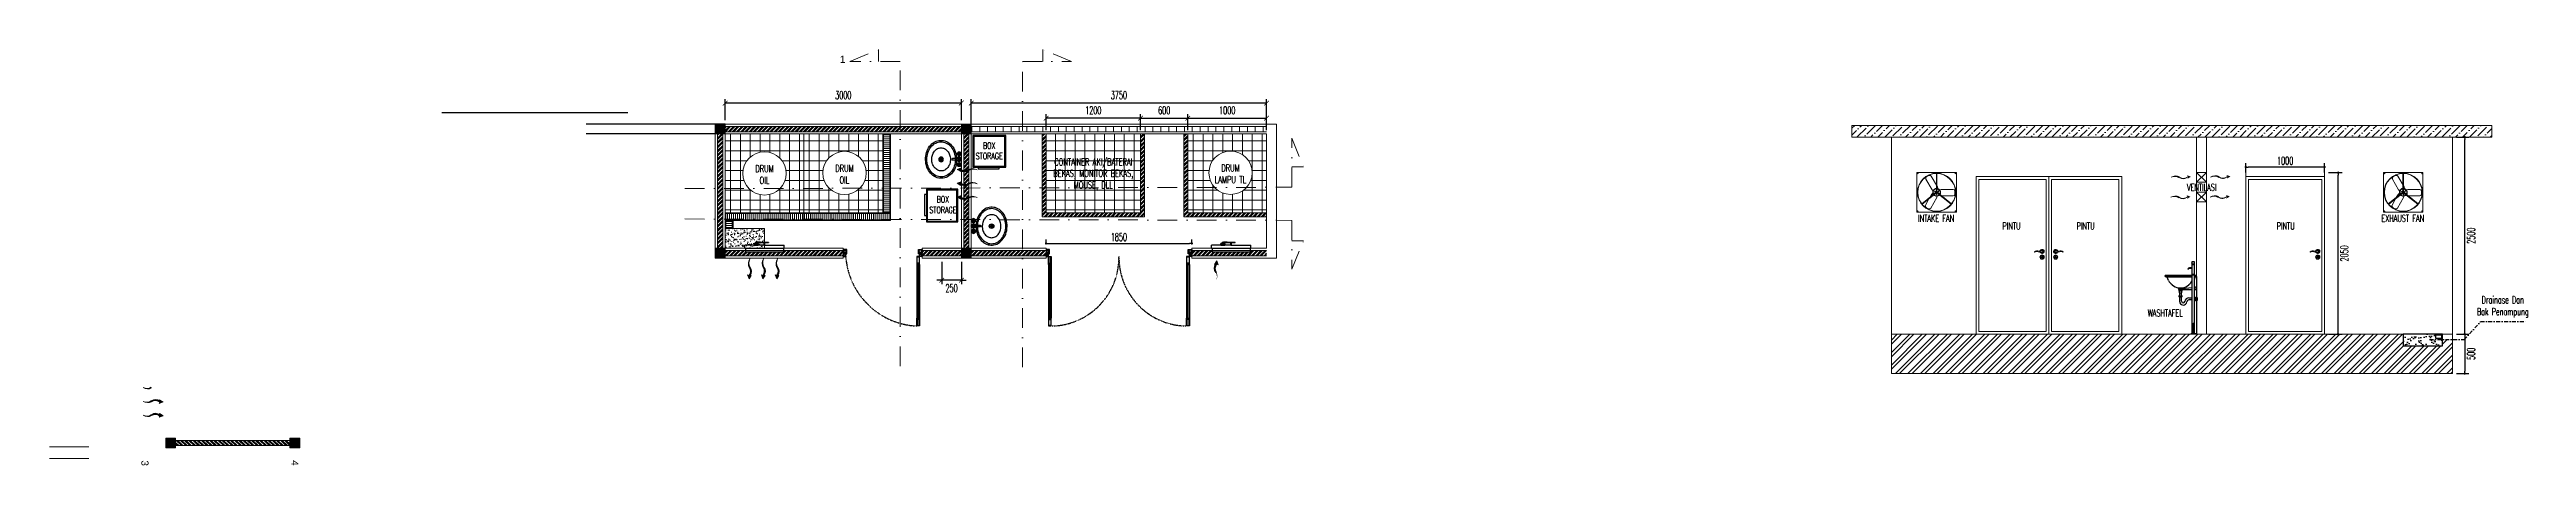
# Model space of a CAD drawing. Header units: millimetres. Extents: x -3140 to 122882, y -13467 to 35950.
# Drawn here: x 60130 to 91580, y 6897 to 12177 of the extents above; entities that cross this region are included whole.
import ezdxf

# ---------------------------------------------------------------- set-up
doc = ezdxf.new("R2010")
doc.units = ezdxf.units.MM
doc.header["$MEASUREMENT"] = 0
doc.linetypes.add('DASHDOT', pattern=[1, 0.5, -0.25, 0, -0.25])
doc.linetypes.add('HIDDEN', pattern=[0.375, 0.25, -0.125])
doc.layers.add('ALM', color=120, linetype='Continuous')
doc.layers.add('Edges', color=7, linetype='Continuous')
for name, color, linetype, lineweight in [('C NOTASI', 3, 'Continuous', 5), ('inst ME', 7, 'Continuous', 13), ('J', 1, 'Continuous', 13)]:
    doc.layers.add(name, color=color, linetype=linetype, lineweight=lineweight)
doc.styles.add('300', font='rs.shx', dxfattribs={"width": 0.6, "height": 100})
doc.styles.get("Standard").update_dxf_attribs({"font": 'arial.ttf'})
doc.dimstyles.new('300', dxfattribs={"dimtxt": 50, "dimasz": 30, "dimexe": 50, "dimexo": 50, "dimgap": 30, "dimtad": 2, "dimdec": 0, "dimzin": 0, "dimtxsty": '300', "dimblk": 'DOT', "dimcen": 0.2, "dimclrd": 1, "dimclre": 1, "dimclrt": 3, "dimadec": 0, "dimazin": 0, "dimtfac": 1, "dimtdec": 0, "dimtix": 1, "dimtmove": 0, "dimatfit": 3, "dimfxl": 1, "dimtolj": 1, "dimtzin": 0, "dimarcsym": 0})
pattern_1 = [(45, (89639.986, -63856.304), (-26.516504, 26.516504), []), (45, (89657.664, -63856.304), (-26.516504, 26.516504), [])]
pattern_2 = [(90, (66651.79, -1859), (-125, 3e-14), []), (180, (66651.79, -1859), (-4e-14, -125), [])]
pattern_3 = [(360, (89639.986, -63856.304), (6e-15, 25), [])]

msp = doc.modelspace()

# ---------------------------------------------------------------- texts
at = {"layer": 'C NOTASI', "color": 3, "char_height": 90, "width": 569.052, "attachment_point": 5, "style": '300'}
for s, insert in [('\\A1;{\\C256;VENTILASI}', (87456.4, 10426.2)), ('\\A1;{\\C256;INTAKE FAN}', (84084.7, 10035.2)), ('\\A1;EXHAUST FAN', (90009.6, 10035.2)), ('\\A1;PINTU', (85041.6, 9936.5)), ('\\A1;PINTU', (85983, 9936.5)), ('\\A1;{\\C256;PINTU}', (88523.3, 9936.5)), ('\\A1;{\\C256;WASHTAFEL}', (86994.5, 8832.1))]:
    msp.add_mtext(s, dxfattribs=dict(at, insert=insert))
at = {"layer": 'inst ME', "color": 3, "insert": (70199.3, 12053.1), "char_height": 90, "attachment_point": 5}
msp.add_mtext('\\A1;1', dxfattribs=at)
at = {"layer": 'inst ME', "color": 3, "attachment_point": 5, "style": '300'}
for s, insert, char_height in [('\\A1;DRUM\\POIL', (69208, 10590.8), 88), ('\\A1;DRUM \\POIL', (70223.3, 10595.8), 88), ('\\A1;BOX\\PSTORAGE', (72061.3, 10891), 80), ('\\A1;CONTAINER AKI/BATERAI\\PBEKAS, MONITOR BEKAS, \\PMOUSE, DLL', (73383, 10590.8), 88), ('\\A1;DRUM\\PLAMPU TL', (75125.2, 10599.2), 88), ('\\A1;BOX\\PSTORAGE', (71473.7, 10207.1), 80)]:
    msp.add_mtext(s, dxfattribs=dict(at, insert=insert, char_height=char_height))
at = {"layer": 'inst ME', "color": 3, "insert": (91279.9, 8909.7), "char_height": 90, "width": 706.214, "attachment_point": 5, "style": '300'}
msp.add_mtext('\\A1;Drainase Dan Bak Penampung', dxfattribs=at)
at = {"layer": 'inst ME', "color": 3, "char_height": 90, "attachment_point": 5, "rotation": 270}
for s, insert in [('\\A1;3', (61341, 6926.6)), ('\\A1;4', (63245.3, 6929.6))]:
    msp.add_mtext(s, dxfattribs=dict(at, insert=insert))

# ---------------------------------------------------------------- blocks, each defined once
blk = doc.blocks.new('Sink - Oval top')
for p, q in [((-1, 0), (1, 0)), ((0, 1), (0, -1))]:
    blk.add_line(p, q)
at = {"linetype": 'Continuous'}
for points in [[(-12.2, 0.4, 0.117634), (-11.5, -3.4, 0.104469), (-8.9, -6.8, 0.090016), (-5.1, -9.1, 0.08192), (-0.3, -10, 0.08192), (4.5, -9.4, 0.090016), (8.4, -7.4, 0.104469), (11.2, -4.1, 0.117634), (12.2, -0.4, 0.117634), (11.5, 3.4, 0.104469), (8.9, 6.8, 0.090016), (5.1, 9.1, 0.08192), (0.3, 10, 0.08192), (-4.5, 9.4, 0.090016), (-8.4, 7.4, 0.104469), (-11.2, 4.1, 0.117634)], [(-11.3, 0.2, 0.118622), (-10.5, -3.3, 0.104678), (-8.1, -6.4, 0.089562), (-4.5, -8.4, 0.081185), (-0.1, -9.2, 0.081185), (4.3, -8.5, 0.089562), (7.9, -6.6, 0.104678), (10.4, -3.5, 0.118622), (11.3, -0.2, 0.118622), (10.5, 3.3, 0.104678), (8.1, 6.4, 0.089562), (4.5, 8.4, 0.081185), (0.1, 9.2, 0.081185), (-4.3, 8.5, 0.089562), (-7.9, 6.6, 0.104678), (-10.4, 3.5, 0.118622)], [(-7.4, 0.1, 0.118283), (-6.9, -2.2, 0.104607), (-5.3, -4.2, 0.089718), (-3, -5.5, 0.081436), (-0.1, -6, 0.081436), (2.8, -5.6, 0.089718), (5.2, -4.3, 0.104607), (6.9, -2.3, 0.118283), (7.4, -0.1, 0.118283), (6.9, 2.2, 0.104607), (5.3, 4.2, 0.089718), (3, 5.5, 0.081436), (0.1, 6, 0.081436), (-2.8, 5.6, 0.089718), (-5.2, 4.3, 0.104607), (-6.9, 2.3, 0.118283)]]:
    blk.add_lwpolyline(points, format="xyb", close=True, dxfattribs=at)
for radius in [1.5, 1]:
    blk.add_circle((0, 0), radius)
blk = doc.blocks.new('Faucet - Bathroom top')
for p, q in [((-4.107, 0.125), (-4.375, 0.125)), ((-3.75, 0.4788), (-3.75, 0.75)), ((-3.5, 0.482), (-3.5, 0.75)), ((-3.1461, 0.125), (-2.875, 0.125)), ((3.143, 0.125), (2.875, 0.125)), ((3.5, 0.4788), (3.5, 0.75)), ((3.75, 0.482), (3.75, 0.75)), ((4.1039, 0.125), (4.375, 0.125)), ((-4.1039, -0.125), (-4.375, -0.125)), ((-3.75, -0.4821), (-3.75, -0.75)), ((-3.5, -0.4789), (-3.5, -0.75)), ((-3.143, -0.125), (-2.875, -0.125)), ((-0.5, -0.8639), (-0.5, -4.5)), ((0.5, -4.5), (0.5, -0.8631)), ((3.1461, -0.125), (2.875, -0.125)), ((3.5, -0.4821), (3.5, -0.75)), ((3.75, -0.4789), (3.75, -0.75)), ((4.107, -0.125), (4.375, -0.125))]:
    blk.add_line(p, q)
for centre, radius in [((-3.625, 0), 1.375), ((-4.625, 0), 0.2795), ((-3.625, 0), 0.5), ((-3.625, 1), 0.2795), ((-2.625, 0), 0.2795), ((0, 0), 0.5), ((3.625, 0), 1.375), ((2.625, 0), 0.2795), ((3.625, 0), 0.5), ((3.625, 1), 0.2795), ((4.625, 0), 0.2795), ((-3.625, -1), 0.2795), ((3.625, -1), 0.2795)]:
    blk.add_circle(centre, radius)
for centre, radius, start, end in [((-3.625, 0), 1, 105.2407, 164.2093), ((-3.625, 0), 1, 16.44125, 74.07887), ((0, 0), 1.5, 289.6514, 250.3603), ((0, 0), 1, 300.3431, 239.7554), ((3.625, 0), 1, 106.12, 164.0884), ((3.625, 0), 1, 16.23422, 73.90469), ((-3.625, 0), 1, 196.2342, 253.9047), ((-3.625, 0), 1, 286.12, 344.0884), ((0, -4.5), 0.5, 180, 0), ((3.625, 0), 1, 196.4413, 254.0789), ((3.625, 0), 1, 285.2407, 344.2093)]:
    blk.add_arc(centre, radius, start, end)
blk = doc.blocks.new('_ArchTick')
at = {"color": 0, "linetype": 'ByBlock', "const_width": 0.15}
blk.add_lwpolyline([(-0.5, -0.5), (0.5, 0.5)], dxfattribs=at)
blk = doc.blocks.new('*D95')
at = {"layer": 'Defpoints', "color": 0, "transparency": 16777216}
for p in [(71833, 11497), (71833, 11105), (75583, 11105)]:
    blk.add_point(p, dxfattribs=at)
at = {"layer": 'inst ME', "color": 1, "lineweight": -2, "transparency": 16777216}
for p, q in [((71833, 11155), (71833, 11547)), ((75583, 11497), (71833, 11497)), ((75583, 11155), (75583, 11547))]:
    blk.add_line(p, q, dxfattribs=at)
at = {"layer": 'inst ME', "color": 1, "lineweight": -2, "transparency": 16777216, "xscale": 60, "yscale": 60, "zscale": 60, "rotation": 180}
blk.add_blockref('_ArchTick', (71833, 11497), dxfattribs=at)
at = {"layer": 'inst ME', "color": 1, "lineweight": -2, "transparency": 16777216, "xscale": 60, "yscale": 60, "zscale": 60}
blk.add_blockref('_ArchTick', (75583, 11497), dxfattribs=at)
at = {"layer": 'inst ME', "color": 3, "transparency": 16777216, "insert": (73708, 11597), "char_height": 100, "attachment_point": 5, "style": '300'}
blk.add_mtext('\\A1;3750', dxfattribs=at)
blk = doc.blocks.new('*D96')
at = {"layer": 'Defpoints', "color": 0, "transparency": 16777216}
for p in [(68708, 11497), (68708, 11230), (71708, 11230)]:
    blk.add_point(p, dxfattribs=at)
at = {"layer": 'inst ME', "color": 1, "lineweight": -2, "transparency": 16777216}
for p, q in [((68708, 11280), (68708, 11547)), ((71708, 11497), (68708, 11497)), ((71708, 11280), (71708, 11547))]:
    blk.add_line(p, q, dxfattribs=at)
at = {"layer": 'inst ME', "color": 1, "lineweight": -2, "transparency": 16777216, "xscale": 60, "yscale": 60, "zscale": 60, "rotation": 180}
blk.add_blockref('_ArchTick', (68708, 11497), dxfattribs=at)
at = {"layer": 'inst ME', "color": 1, "lineweight": -2, "transparency": 16777216, "xscale": 60, "yscale": 60, "zscale": 60}
blk.add_blockref('_ArchTick', (71708, 11497), dxfattribs=at)
at = {"layer": 'inst ME', "color": 3, "transparency": 16777216, "insert": (70208, 11597), "char_height": 100, "attachment_point": 5, "style": '300'}
blk.add_mtext('\\A1;3000', dxfattribs=at)
blk = doc.blocks.new('*D97')
at = {"layer": 'Defpoints', "color": 0, "transparency": 16777216}
for p in [(71458, 9530), (71708, 9530), (71458, 9248)]:
    blk.add_point(p, dxfattribs=at)
at = {"layer": 'inst ME', "color": 1, "lineweight": -2, "transparency": 16777216}
for p, q in [((71458, 9480), (71458, 9198)), ((71708, 9480), (71708, 9198)), ((71458, 9248), (71398, 9248)), ((71708, 9248), (71458, 9248)), ((71708, 9248), (71768, 9248))]:
    blk.add_line(p, q, dxfattribs=at)
at = {"layer": 'inst ME', "color": 1, "lineweight": -2, "transparency": 16777216, "xscale": 60, "yscale": 60, "zscale": 60}
blk.add_blockref('_ArchTick', (71458, 9248), dxfattribs=at)
at = {"layer": 'inst ME', "color": 1, "lineweight": -2, "transparency": 16777216, "xscale": 60, "yscale": 60, "zscale": 60, "rotation": 180}
blk.add_blockref('_ArchTick', (71708, 9248), dxfattribs=at)
at = {"layer": 'inst ME', "color": 3, "transparency": 16777216, "insert": (71583, 9148), "char_height": 100, "attachment_point": 5, "style": '300'}
blk.add_mtext('\\A1;250', dxfattribs=at)
blk = doc.blocks.new('industrial exhaust fan pl')
at = {"layer": 'Edges'}
for p, q in [((36.5, 59.1), (36.5, 63.1)), ((48.3, 63.1), (36.5, 63.1)), ((48.3, 64.5), (48.2, 64.5)), ((48.2, 64.5), (48.2, 64.3)), ((48.2, 64.3), (48.3, 64.3)), ((48.3, 65.3), (48.3, 64.5)), ((49.6, 65.3), (48.3, 65.3)), ((48.5, 64.5), (48.3, 64.5)), ((48.3, 64.3), (48.3, 63.1)), ((48.3, 64.3), (48.9, 64.3)), ((48.3, 63.1), (48.4, 63.1)), ((48.9, 64.3), (48.4, 63.8)), ((48.4, 63.8), (48.9, 64.2)), ((48.4, 63.8), (48.4, 63.1)), ((48.4, 63.8), (48.4, 63.1)), ((48.4, 63.8), (48.4, 63.8)), ((48.4, 63.8), (48.4, 63.1)), ((48.4, 63.1), (48.4, 63.1)), ((48.4, 63.1), (48.4, 63.1)), ((48.4, 63.1), (48.6, 63.1)), ((49.1, 65.3), (48.5, 64.5)), ((48.5, 64.5), (53.2, 64.5)), ((48.6, 63.8), (49, 64.2)), ((48.6, 63.8), (48.6, 63.1)), ((48.6, 63.1), (48.8, 63.1)), ((48.8, 63.8), (49.1, 64.1)), ((48.8, 63.8), (48.8, 63.1)), ((48.8, 63.1), (49.4, 63.1)), ((48.9, 64.3), (48.9, 64.3)), ((48.9, 64.3), (48.9, 64.2)), ((48.9, 64.2), (49, 64.3)), ((48.9, 64.3), (49, 64.3)), ((49, 64.3), (49, 64.2)), ((49, 64.2), (49.1, 64.3)), ((49, 64.3), (49.1, 64.3)), ((49, 64.3), (49, 64.3)), ((49.6, 65.3), (49.1, 65.3)), ((49.1, 64.3), (49.1, 64.1)), ((49.1, 64.1), (49.4, 64.3)), ((49.1, 64.3), (49.4, 64.3)), ((49.1, 64.3), (49.1, 64.3)), ((49.4, 64.3), (49.4, 63.1)), ((49.4, 64.3), (49.4, 64.3)), ((49.4, 64.3), (49.6, 64.3)), ((49.4, 63.1), (49.6, 63.1)), ((49.6, 65.3), (49.6, 65.3)), ((49.6, 65.3), (52.1, 65.3)), ((50.5, 65.3), (49.6, 65.3)), ((49.6, 63.8), (49.6, 64.3)), ((49.6, 63.8), (49.6, 64.3)), ((49.6, 64.3), (49.6, 64.3)), ((49.6, 64.3), (50, 64.3)), ((49.6, 63.8), (49.6, 63.1)), ((49.6, 63.8), (49.6, 63.1)), ((49.6, 63.8), (49.6, 63.8)), ((49.6, 63.1), (50, 63.1)), ((49.6, 63.1), (49.6, 63.1)), ((50, 63.8), (50, 64.3)), ((50, 64.3), (50.1, 64.3)), ((50.1, 63.8), (50, 63.8)), ((50, 63.8), (50, 63.1)), ((50, 63.1), (50.1, 63.1)), ((50.1, 66.6), (50.1, 66.7)), ((50.1, 66.7), (51.6, 66.7)), ((50.1, 66.6), (50.5, 66.6)), ((50.1, 66.2), (50.1, 66.3)), ((50.5, 66.3), (50.1, 66.3)), ((50.1, 66.2), (50.5, 66.2)), ((50.1, 63.8), (50.1, 64.3)), ((50.4, 64.3), (50.1, 64.3)), ((50.1, 63.8), (50.1, 63.1)), ((50.1, 63.1), (50.4, 63.1)), ((50.4, 63.8), (50.4, 64.3)), ((50.4, 64.3), (50.5, 64.3)), ((50.5, 63.8), (50.4, 63.8)), ((50.4, 63.8), (50.4, 63.1)), ((50.4, 63.1), (50.5, 63.1)), ((50.5, 66.3), (50.5, 66.6)), ((50.6, 66.6), (50.5, 66.6)), ((50.6, 66.3), (50.5, 66.3)), ((50.5, 65.3), (50.5, 66.2)), ((50.5, 66.2), (51.2, 66.2)), ((50.5, 65.3), (51.2, 65.3)), ((50.5, 63.8), (50.5, 64.3)), ((50.5, 64.3), (50.8, 64.3)), ((50.5, 63.8), (50.5, 63.1)), ((50.5, 63.1), (50.8, 63.1)), ((50.6, 66.6), (50.6, 66.3)), ((50.6, 66.6), (51.6, 66.6)), ((51.6, 66.3), (50.6, 66.3)), ((50.8, 63.8), (50.8, 64.3)), ((50.9, 64.3), (50.8, 64.3)), ((50.8, 63.8), (50.9, 63.8)), ((50.8, 63.8), (50.8, 63.1)), ((50.8, 63.1), (50.9, 63.1)), ((50.9, 64.3), (51.2, 64.3)), ((50.9, 63.8), (50.9, 64.3)), ((50.9, 63.8), (50.9, 63.1)), ((50.9, 63.1), (51.2, 63.1)), ((51.2, 65.3), (51.2, 66.2)), ((51.2, 66.2), (51.6, 66.2)), ((52.1, 65.3), (51.2, 65.3)), ((51.2, 63.8), (51.2, 64.3)), ((51.2, 64.3), (51.3, 64.3)), ((51.2, 63.8), (51.3, 63.8)), ((51.2, 63.8), (51.2, 63.1)), ((51.2, 63.1), (51.3, 63.1)), ((51.3, 63.8), (51.3, 64.3)), ((51.6, 64.3), (51.3, 64.3)), ((51.3, 63.8), (51.3, 63.1)), ((51.3, 63.1), (51.6, 63.1)), ((51.6, 66.6), (51.6, 66.7)), ((56.5, 66.6), (51.6, 66.6)), ((51.6, 66.2), (51.6, 66.3)), ((51.6, 66.3), (56.5, 66.3)), ((51.6, 63.8), (51.6, 64.3)), ((51.6, 64.3), (51.7, 64.3)), ((51.6, 63.8), (51.6, 63.1)), ((51.6, 63.8), (51.7, 63.8)), ((51.6, 63.1), (51.7, 63.1)), ((51.7, 63.8), (51.7, 64.3)), ((51.7, 64.3), (52, 64.3)), ((51.7, 63.8), (51.7, 63.1)), ((51.7, 63.1), (52, 63.1)), ((52, 63.8), (52, 64.3)), ((52, 64.3), (52.1, 64.3)), ((52, 63.8), (52.1, 63.8)), ((52, 63.8), (52, 63.1)), ((52, 63.1), (52.1, 63.1)), ((52.1, 65.3), (52.1, 65.3)), ((53.4, 65.3), (52.1, 65.3)), ((52.6, 65.3), (52.1, 65.3)), ((52.1, 63.8), (52.1, 64.3)), ((52.3, 64.3), (52.1, 64.3)), ((52.1, 63.8), (52.1, 63.1)), ((52.1, 63.1), (52.3, 63.1)), ((52.3, 64.3), (52.3, 63.1)), ((52.3, 64.3), (52.4, 64.3)), ((52.3, 63.1), (52.9, 63.1)), ((52.6, 64.1), (52.4, 64.3)), ((52.4, 64.3), (52.6, 64.3)), ((52.6, 65.3), (53.2, 64.5)), ((52.6, 64.3), (52.6, 64.1)), ((52.7, 64.2), (52.6, 64.3)), ((52.6, 64.3), (52.7, 64.3)), ((52.6, 64.3), (52.6, 64.3)), ((52.9, 63.8), (52.6, 64.1)), ((52.7, 64.3), (52.7, 64.2)), ((52.7, 64.3), (52.8, 64.3)), ((53.1, 63.8), (52.7, 64.2)), ((52.8, 64.3), (52.8, 64.3)), ((52.8, 64.3), (52.8, 64.3)), ((53.3, 63.8), (52.8, 64.3)), ((52.8, 64.3), (52.8, 64.3)), ((53.3, 63.8), (52.8, 64.3)), ((52.8, 64.3), (52.8, 64.3)), ((52.8, 64.3), (52.8, 64.3)), ((52.8, 64.3), (52.8, 64.3)), ((52.8, 64.3), (52.8, 64.3)), ((53.4, 64.3), (52.8, 64.3)), ((52.9, 63.8), (52.9, 63.1)), ((52.9, 63.1), (53.1, 63.1)), ((53.1, 63.8), (53.1, 63.1)), ((53.1, 63.1), (53.3, 63.1)), ((53.4, 64.5), (53.2, 64.5)), ((53.3, 63.8), (53.3, 63.1)), ((53.3, 63.8), (53.3, 63.1)), ((53.3, 63.1), (53.3, 63.1)), ((53.3, 63.1), (53.4, 63.1)), ((53.4, 64.5), (53.4, 65.3)), ((53.5, 64.5), (53.4, 64.5)), ((53.4, 64.3), (53.5, 64.3)), ((53.4, 63.1), (53.4, 64.3)), ((61.2, 63.1), (53.4, 63.1)), ((53.5, 64.5), (53.5, 64.3)), ((56.5, 66.6), (56.5, 66.7)), ((56.5, 66.7), (66.5, 66.7)), ((56.5, 66.6), (57.3, 66.6)), ((56.5, 66.2), (56.5, 66.3)), ((57.3, 66.3), (56.5, 66.3)), ((56.5, 66.2), (61, 66.2)), ((57.3, 66.3), (57.3, 66.6)), ((57.3, 66.6), (66.4, 66.6)), ((66.4, 66.3), (57.3, 66.3)), ((61, 66.2), (61, 66.1)), ((61.2, 66.2), (61, 66.2)), ((61, 66.1), (61.2, 66.1)), ((61.2, 66.2), (61.2, 66.1)), ((61.2, 66.2), (61.9, 66.2)), ((61.2, 63.1), (61.2, 66.1)), ((61.2, 66.1), (61.2, 66.1)), ((61.2, 66.1), (61.9, 66.1)), ((61.2, 63.1), (61.9, 63.1)), ((61.9, 66.2), (61.9, 66.1)), ((61.9, 66.2), (62.1, 66.2)), ((61.9, 63.1), (61.9, 66.1)), ((61.9, 66.1), (61.9, 66.1)), ((61.9, 66.1), (62.1, 66.1)), ((61.9, 63.1), (86.5, 63.1)), ((62.1, 66.2), (62.1, 66.1)), ((62.1, 66.2), (66.5, 66.2)), ((66.4, 66.6), (66.4, 66.3)), ((66.4, 66.6), (66.5, 66.6)), ((66.4, 66.3), (66.5, 66.3)), ((66.5, 66.6), (66.5, 66.7)), ((66.5, 66.2), (66.5, 66.3)), ((86.5, 59.1), (86.5, 63.1)), ((36.5, 59.1), (37.3, 59.1)), ((37.3, 59.1), (37.3, 54.2)), ((37.3, 59.1), (85.8, 59.1)), ((85.8, 54.2), (37.3, 54.2)), ((85.8, 59.1), (85.8, 54.2)), ((85.8, 59.1), (86.5, 59.1))]:
    blk.add_line(p, q, dxfattribs=at)
blk = doc.blocks.new('*D91')
at = {"layer": 'Defpoints', "color": 0, "transparency": 16777216}
for p in [(73983, 11105), (74583, 11305), (74583, 11105)]:
    blk.add_point(p, dxfattribs=at)
at = {"layer": 'inst ME', "color": 1, "lineweight": -2, "transparency": 16777216}
for p, q in [((73983, 11155), (73983, 11355)), ((74583, 11155), (74583, 11355)), ((73983, 11305), (74583, 11305))]:
    blk.add_line(p, q, dxfattribs=at)
at = {"layer": 'inst ME', "color": 1, "lineweight": -2, "transparency": 16777216, "xscale": 60, "yscale": 60, "zscale": 60, "rotation": 180}
blk.add_blockref('_ArchTick', (73983, 11305), dxfattribs=at)
at = {"layer": 'inst ME', "color": 1, "lineweight": -2, "transparency": 16777216, "xscale": 60, "yscale": 60, "zscale": 60}
blk.add_blockref('_ArchTick', (74583, 11305), dxfattribs=at)
at = {"layer": 'inst ME', "color": 3, "transparency": 16777216, "insert": (74283, 11405), "char_height": 100, "attachment_point": 5, "style": '300'}
blk.add_mtext('\\A1;600', dxfattribs=at)
blk = doc.blocks.new('*D93')
at = {"layer": 'Defpoints', "color": 0, "transparency": 16777216}
for p in [(74583, 11105), (75583, 11305), (75583, 11105)]:
    blk.add_point(p, dxfattribs=at)
at = {"layer": 'inst ME', "color": 1, "lineweight": -2, "transparency": 16777216}
for p, q in [((74583, 11155), (74583, 11355)), ((75583, 11155), (75583, 11355)), ((74583, 11305), (75583, 11305))]:
    blk.add_line(p, q, dxfattribs=at)
at = {"layer": 'inst ME', "color": 1, "lineweight": -2, "transparency": 16777216, "xscale": 60, "yscale": 60, "zscale": 60, "rotation": 180}
blk.add_blockref('_ArchTick', (74583, 11305), dxfattribs=at)
at = {"layer": 'inst ME', "color": 1, "lineweight": -2, "transparency": 16777216, "xscale": 60, "yscale": 60, "zscale": 60}
blk.add_blockref('_ArchTick', (75583, 11305), dxfattribs=at)
at = {"layer": 'inst ME', "color": 3, "transparency": 16777216, "insert": (75083, 11405), "char_height": 100, "attachment_point": 5, "style": '300'}
blk.add_mtext('\\A1;1000', dxfattribs=at)
blk = doc.blocks.new('*D94')
at = {"layer": 'Defpoints', "color": 0, "transparency": 16777216}
for p in [(72783, 11305), (72783, 11105), (73983, 11105)]:
    blk.add_point(p, dxfattribs=at)
at = {"layer": 'inst ME', "color": 1, "lineweight": -2, "transparency": 16777216}
for p, q in [((72783, 11155), (72783, 11355)), ((73983, 11155), (73983, 11355)), ((73983, 11305), (72783, 11305))]:
    blk.add_line(p, q, dxfattribs=at)
at = {"layer": 'inst ME', "color": 1, "lineweight": -2, "transparency": 16777216, "xscale": 60, "yscale": 60, "zscale": 60, "rotation": 180}
blk.add_blockref('_ArchTick', (72783, 11305), dxfattribs=at)
at = {"layer": 'inst ME', "color": 1, "lineweight": -2, "transparency": 16777216, "xscale": 60, "yscale": 60, "zscale": 60}
blk.add_blockref('_ArchTick', (73983, 11305), dxfattribs=at)
at = {"layer": 'inst ME', "color": 3, "transparency": 16777216, "insert": (73383, 11405), "char_height": 100, "attachment_point": 5, "style": '300'}
blk.add_mtext('\\A1;1200', dxfattribs=at)
blk = doc.blocks.new('_Dot')
at = {"color": 0, "lineweight": -2}
blk.add_line((-0.5, 0), (-1, 0), dxfattribs=at)
at = {"color": 0, "const_width": 0.5}
blk.add_lwpolyline([(-0.25, 0, 1), (0.25, 0, 1)], format="xyb", close=True, dxfattribs=at)
blk = doc.blocks.new('*D92')
at = {"color": 1, "lineweight": -2, "transparency": 16777216}
for p, q in [((72783, 9705), (72783, 9766)), ((74633, 9705), (74633, 9766)), ((72813, 9716), (74603, 9716))]:
    blk.add_line(p, q, dxfattribs=at)
at = {"layer": 'Defpoints', "color": 0, "transparency": 16777216}
for p in [(72783, 9655), (74633, 9716), (74633, 9655)]:
    blk.add_point(p, dxfattribs=at)
at = {"color": 1, "lineweight": -2, "transparency": 16777216, "xscale": 30, "yscale": 30, "zscale": 30, "rotation": 180}
blk.add_blockref('_Dot', (72783, 9716), dxfattribs=at)
at = {"color": 1, "lineweight": -2, "transparency": 16777216, "xscale": 30, "yscale": 30, "zscale": 30}
blk.add_blockref('_Dot', (74633, 9716), dxfattribs=at)
at = {"color": 3, "transparency": 16777216, "insert": (73708, 9796), "char_height": 100, "attachment_point": 5, "style": '300'}
blk.add_mtext('\\A1;1850', dxfattribs=at)
blk = doc.blocks.new('Handle-01')
for centre, radius, start, end in [((-67, -55), 64.6, 70.65, 128.4783), ((-31, 66), 62.1, 256.7903, 291.8405), ((0, 0), 30, 198.0295, 169.9627), ((0, 0), 24, 204.5428, 168.2661), ((0, 0), 12, 259.2556, 132.4302), ((-105, -7), 3.6, 119.1006, 286.7307), ((-70, -64), 62.5, 75.7735, 122.6095), ((-12, 119), 130, 250.5926, 267.9682), ((63, 665), 680, 263.3155, 264.7224)]:
    blk.add_arc(centre, radius, start, end)
blk = doc.blocks.new('*D104')
at = {"color": 1, "lineweight": -2, "transparency": 16777216}
for p, q in [((88016, 10614), (88016, 10735)), ((89016, 10614), (89016, 10735)), ((88986, 10685), (88046, 10685))]:
    blk.add_line(p, q, dxfattribs=at)
at = {"layer": 'Defpoints', "color": 0, "transparency": 16777216}
for p in [(88016, 10685), (88016, 10564), (89016, 10564)]:
    blk.add_point(p, dxfattribs=at)
at = {"color": 1, "lineweight": -2, "transparency": 16777216, "xscale": 30, "yscale": 30, "zscale": 30, "rotation": 180}
blk.add_blockref('_Dot', (88016, 10685), dxfattribs=at)
at = {"color": 1, "lineweight": -2, "transparency": 16777216, "xscale": 30, "yscale": 30, "zscale": 30}
blk.add_blockref('_Dot', (89016, 10685), dxfattribs=at)
at = {"color": 3, "transparency": 16777216, "insert": (88516, 10765), "char_height": 100, "attachment_point": 5, "style": '300'}
blk.add_mtext('\\A1;1000', dxfattribs=at)
blk = doc.blocks.new('*D105')
at = {"color": 1, "lineweight": -2, "transparency": 16777216}
for p, q in [((89066, 10614), (89238, 10614)), ((89188, 8594), (89188, 10584)), ((89066, 8564), (89238, 8564))]:
    blk.add_line(p, q, dxfattribs=at)
at = {"layer": 'Defpoints', "color": 0, "transparency": 16777216}
for p in [(89016, 10614), (89188, 10614), (89016, 8564)]:
    blk.add_point(p, dxfattribs=at)
at = {"color": 1, "lineweight": -2, "transparency": 16777216, "xscale": 30, "yscale": 30, "zscale": 30}
for p, rotation in [((89188, 10614), 90), ((89188, 8564), 270)]:
    blk.add_blockref('_Dot', p, dxfattribs=dict(at, rotation=rotation))
at = {"color": 3, "transparency": 16777216, "insert": (89268, 9589), "char_height": 100, "attachment_point": 5, "rotation": 90, "style": '300'}
blk.add_mtext('\\A1;2050', dxfattribs=at)
blk = doc.blocks.new('*D106')
at = {"color": 1, "lineweight": -2, "transparency": 16777216}
for p, q in [((90691, 8564), (90847, 8564)), ((90797, 8534), (90797, 8094)), ((90691, 8064), (90847, 8064))]:
    blk.add_line(p, q, dxfattribs=at)
at = {"layer": 'Defpoints', "color": 0, "transparency": 16777216}
for p in [(90641, 8564), (90641, 8064), (90797, 8064)]:
    blk.add_point(p, dxfattribs=at)
at = {"color": 1, "lineweight": -2, "transparency": 16777216, "xscale": 30, "yscale": 30, "zscale": 30}
for p, rotation in [((90797, 8564), 90), ((90797, 8064), 270)]:
    blk.add_blockref('_Dot', p, dxfattribs=dict(at, rotation=rotation))
at = {"color": 3, "transparency": 16777216, "insert": (90877, 8314), "char_height": 100, "attachment_point": 5, "rotation": 90, "style": '300'}
blk.add_mtext('\\A1;500', dxfattribs=at)
blk = doc.blocks.new('*D107')
at = {"color": 1, "lineweight": -2, "transparency": 16777216}
for p, q in [((90691, 11064), (90847, 11064)), ((90797, 8594), (90797, 11034)), ((90691, 8564), (90847, 8564))]:
    blk.add_line(p, q, dxfattribs=at)
at = {"layer": 'Defpoints', "color": 0, "transparency": 16777216}
for p in [(90641, 11064), (90797, 11064), (90641, 8564)]:
    blk.add_point(p, dxfattribs=at)
at = {"color": 1, "lineweight": -2, "transparency": 16777216, "xscale": 30, "yscale": 30, "zscale": 30}
for p, rotation in [((90797, 11064), 90), ((90797, 8564), 270)]:
    blk.add_blockref('_Dot', p, dxfattribs=dict(at, rotation=rotation))
at = {"color": 3, "transparency": 16777216, "insert": (90877, 9814), "char_height": 100, "attachment_point": 5, "rotation": 90, "style": '300'}
blk.add_mtext('\\A1;2500', dxfattribs=at)
blk = doc.blocks.new('A$C6E2B1FF7')
for p, q in [((0.395, 0.848), (0.008, 0.848)), ((0.008, 0.833), (0.016, 0.833)), ((0.395, 0.833), (0.016, 0.833)), ((0.019, 0.827), (0.395, 0.827)), ((0.052, 0.774), (0.031, 0.822)), ((0.332, 0.94), (0.338, 0.938)), ((0.395, 0.96), (0.355, 0.96)), ((0.355, 0.954), (0.395, 0.954)), ((0.395, 1.031), (0.384, 1.031)), ((0.395, 1.028), (0.384, 1.028)), ((0.395, 1.01), (0.395, 1.05)), ((0.395, 1.05), (0.425, 1.05)), ((0.425, 1.01), (0.395, 1.01)), ((0.395, 0.86), (0.395, 1.006)), ((0.395, 1.006), (0.425, 1.006)), ((0.425, 0.86), (0.395, 0.86)), ((0.395, 0.004), (0.395, 0.856)), ((0.395, 0.856), (0.425, 0.856)), ((0.397, 1.01), (0.397, 1.006)), ((0.397, 0.86), (0.397, 0.856)), ((0.423, 1.01), (0.423, 1.006)), ((0.423, 0.86), (0.423, 0.856)), ((0.425, 1.05), (0.425, 1.01)), ((0.425, 1.006), (0.425, 0.86)), ((0.425, 0.856), (0.425, 0.004)), ((0.443, 0.848), (0.425, 0.848)), ((0.435, 0.833), (0.425, 0.833)), ((0.425, 0.827), (0.44, 0.827)), ((0.425, 0.827), (0.432, 0.827)), ((0.435, 0.833), (0.443, 0.833)), ((0.44, 0.827), (0.451, 0.827)), ((0.443, 0.833), (0.457, 0.833)), ((0.451, 0.827), (0.451, 0.793)), ((0.451, 0.793), (0.457, 0.793)), ((0.457, 0.833), (0.457, 0)), ((0.197, 0.632), (0.205, 0.626)), ((0.253, 0.632), (0.197, 0.632)), ((0.197, 0.549), (0.205, 0.543)), ((0.209, 0.549), (0.197, 0.549)), ((0.252, 0.667), (0.199, 0.667)), ((0.203, 0.647), (0.203, 0.662)), ((0.203, 0.662), (0.248, 0.662)), ((0.203, 0.647), (0.246, 0.647)), ((0.205, 0.647), (0.205, 0.632)), ((0.205, 0.626), (0.205, 0.619)), ((0.205, 0.626), (0.246, 0.626)), ((0.205, 0.619), (0.208, 0.619)), ((0.205, 0.543), (0.205, 0.535)), ((0.205, 0.543), (0.246, 0.543)), ((0.205, 0.535), (0.21, 0.535)), ((0.208, 0.619), (0.208, 0.598)), ((0.243, 0.619), (0.208, 0.619)), ((0.208, 0.598), (0.209, 0.598)), ((0.209, 0.598), (0.242, 0.598)), ((0.209, 0.598), (0.209, 0.549)), ((0.209, 0.549), (0.242, 0.549)), ((0.24, 0.535), (0.21, 0.535)), ((0.21, 0.535), (0.21, 0.475)), ((0.24, 0.535), (0.246, 0.535)), ((0.24, 0.475), (0.24, 0.535)), ((0.242, 0.598), (0.243, 0.598)), ((0.242, 0.549), (0.242, 0.598)), ((0.253, 0.549), (0.242, 0.549)), ((0.243, 0.598), (0.243, 0.619)), ((0.243, 0.619), (0.246, 0.619)), ((0.246, 0.647), (0.395, 0.647)), ((0.246, 0.647), (0.246, 0.632)), ((0.246, 0.626), (0.253, 0.632)), ((0.246, 0.619), (0.246, 0.626)), ((0.246, 0.543), (0.253, 0.549)), ((0.246, 0.535), (0.246, 0.543)), ((0.248, 0.662), (0.395, 0.674)), ((0.348, 0.524), (0.395, 0.524)), ((0.395, 0.494), (0.348, 0.494)), ((0.425, 0.68), (0.451, 0.686)), ((0.425, 0.646), (0.451, 0.646)), ((0.425, 0.524), (0.444, 0.524)), ((0.444, 0.494), (0.425, 0.494)), ((0.444, 0.524), (0.444, 0.536)), ((0.444, 0.536), (0.457, 0.536)), ((0.444, 0.524), (0.444, 0.494)), ((0.444, 0.483), (0.444, 0.494)), ((0.457, 0.483), (0.444, 0.483)), ((0.451, 0.641), (0.451, 0.691)), ((0.451, 0.691), (0.457, 0.691)), ((0.457, 0.641), (0.451, 0.641)), ((0.457, 0.536), (0.457, 0.483)), ((0.472, 0.526), (0.457, 0.526)), ((0.457, 0.51), (0.472, 0.51)), ((0.457, 0.492), (0.472, 0.492)), ((0.472, 0.492), (0.472, 0.526)), ((0.447, 0.004), (0.375, 0.004)), ((0.375, 0.004), (0.375, 0)), ((0.399, 0.004), (0.399, 0.139)), ((0.402, 0.004), (0.402, 0.143)), ((0.405, 0.004), (0.405, 0.148)), ((0.41, 0.004), (0.41, 0.153)), ((0.419, 0.004), (0.419, 0.162)), ((0.447, 0), (0.447, 0.004))]:
    blk.add_line(p, q)
for centre, radius, start, end in [((0.008, 0.841), 0.00774, 90, 270), ((0.021, 0.832), 0.00515, 166.683, 249.3475), ((0.016, 0.805), 0.0225, 49.2504, 75.1216), ((0.252, 0.9), 0.236, 212.2444, 231.4845), ((0.355, 0.937), 0.0227, 88.6757, 172.7204), ((0.358, 0.934), 0.0198, 97.0492, 169.4794), ((0.199, 0.9), 0.236, 308.5155, 326.2119), ((0.435, 0.805), 0.0225, 104.8784, 114.4741), ((0.43, 0.832), 0.00515, 290.6525, 13.317), ((0.443, 0.841), 0.00774, 270, 90), ((0.261, 0.905), 0.246, 230.5265, 255.486), ((0.195, 0.657), 0.0106, 26.899, 68.7989), ((0.265, 0.475), 0.0541, 180, 352.7326), ((0.265, 0.475), 0.0241, 180, 352.7326), ((0.255, 0.658), 0.0103, 110.6393, 153.6628), ((0.19, 0.905), 0.246, 284.514, 309.4735), ((0.348, 0.464), 0.06, 90, 172.7326), ((0.348, 0.464), 0.03, 90, 172.7326), ((0.519, 0.052), 0.149, 128.9796, 146.204)]:
    blk.add_arc(centre, radius, start, end)
blk.add_ellipse((0.384, 1.03), major_axis=(0, -0.0015), ratio=0.505358, start_param=3.141593, end_param=6.283185)

# ---------------------------------------------------------------- dimensions: what is measured, and where the dimension line sits
for base, p1, p2, angle, picture, middle in [((90797.5, 11064.3), (90641, 8564.3), (90641, 11064.3), 90, '*D107', (90877.5, 9814.3)), ((88016, 10684.7), (89016, 10564.3), (88016, 10564.3), 180, '*D104', (88516, 10764.7)), ((89188.4, 10614.3), (89016, 8564.3), (89016, 10614.3), 90, '*D105', (89268.4, 9589.3)), ((90797.5, 8064.3), (90641, 8564.3), (90641, 8064.3), 90, '*D106', (90877.5, 8314.3))]:
    dim = msp.add_linear_dim(base=base, p1=p1, p2=p2, angle=angle, dimstyle='300')
    dim.commit()
    dim.dimension.update_dxf_attribs({"geometry": picture, "text_midpoint": middle})
dim = msp.add_linear_dim(base=(74633.4, 9716.5), p1=(72783.4, 9654.9), p2=(74633.4, 9654.9), dimstyle='300')
dim.commit()
dim.dimension.update_dxf_attribs({"geometry": '*D92', "text_midpoint": (73708.4, 9796.5)})
at = {"layer": 'inst ME'}
for base, p1, p2, picture, middle in [((68708.5, 11497.3), (71708.5, 11229.9), (68708.5, 11229.9), '*D96', (70208.5, 11597.3)), ((71833.5, 11497.3), (75583.5, 11104.9), (71833.5, 11104.9), '*D95', (73708.5, 11597.3)), ((72783.5, 11304.7), (73983.5, 11104.9), (72783.5, 11104.9), '*D94', (73383.5, 11404.7)), ((74583.1, 11304.7), (73983.5, 11104.9), (74583.1, 11104.9), '*D91', (74283.3, 11404.7)), ((75583.5, 11304.7), (74583.5, 11104.9), (75583.5, 11104.9), '*D93', (75083.5, 11404.7)), ((71458.5, 9247.7), (71708.5, 9529.9), (71458.5, 9529.9), '*D97', (71583.5, 9147.7))]:
    dim = msp.add_linear_dim(base=base, p1=p1, p2=p2, dimstyle='300', override={"dimtxt": 100, "dimasz": 60, "dimgap": 50, "dimblk": 'ArchTick', "dimazin": 2, "dimfxl": 1.5, "dimarcsym": 1}, dxfattribs=at)
    dim.commit()
    dim.dimension.update_dxf_attribs({"geometry": picture, "text_midpoint": middle})

# ---------------------------------------------------------------- hatches: boundary and pattern name
h = msp.add_hatch()
h.set_pattern_fill('AR-SAND', color=256, scale=50, angle=360)
h.set_pattern_definition([(37.5, (5727.55, -17750.67), (-3.14967, 96.34119), [0, -76, 0, -85, 0, -81.25]), (7.5, (5727.55, -17750.67), (88.48884, 141.1073), [0, -41, 0, -68.5, 0, -26.25]), (327.5, (5666.05, -17750.67), (155.70709, 0.28295), [0, -25, 0, -90, 0, -117.5]), (317.5, (5666.05, -17750.67), (150.30633, 43.88378), [0, -12.5, 0, -59, 0, -67.5])])
h.paths.add_polyline_path([(90516, 8554.3), (90506, 8554.3), (90506, 8514.3), (90426, 8514.3), (90426, 8554.3), (90416, 8554.3), (90416, 8564.3), (90016, 8564.3), (90016, 8414.3), (90516, 8414.3)])
at = {"layer": 'inst ME'}
h = msp.add_hatch(dxfattribs=at)
h.set_pattern_fill('ANSI31', color=129, scale=100, angle=720)
h.set_pattern_definition([(45, (89639.986, -63856.304), (-8.8388348, 8.8388348), [])])
h.paths.add_polyline_path([(68708.5, 11229.9), (68583.5, 11229.9), (68583.5, 11104.9), (68708.5, 11104.9)])
h.paths.add_polyline_path([(68708.5, 9654.9), (68583.5, 9654.9), (68583.5, 9529.9), (68708.5, 9529.9)])
h = msp.add_hatch(dxfattribs=at)
h.set_pattern_fill('ANSI32', color=129, scale=100, angle=720)
h.set_pattern_definition(pattern_1)
h.paths.add_polyline_path([(71708.5, 11200.9), (68708.5, 11200.9), (68708.5, 11133.9), (71708.5, 11133.9)])
h.paths.add_polyline_path([(68679.5, 11104.9), (68612.5, 11104.9), (68612.5, 9654.9), (68679.5, 9654.9)])
h = msp.add_hatch(dxfattribs=at)
h.set_pattern_fill('ANSI37', color=129, scale=1000, angle=405)
h.set_pattern_definition(pattern_2)
h.paths.add_polyline_path([(69708.5, 11104.9), (68708.5, 11104.9), (68708.5, 10104.9), (69708.5, 10104.9)])
h.paths.add_polyline_path([(69483.5, 10604.9, -1), (68933.5, 10604.9, -1)], flags=16)
h.paths.add_polyline_path([(69085.5, 10524.8), (69330.6, 10524.8), (69330.6, 10656.8), (69085.5, 10656.8)], flags=8)
h = msp.add_hatch(dxfattribs=at)
h.set_pattern_fill('ANSI37', color=129, scale=1000, angle=405)
h.set_pattern_definition(pattern_2)
h.paths.add_polyline_path([(70708.5, 11104.9), (69708.5, 11104.9), (69708.5, 10104.9), (70708.5, 10104.9)])
h.paths.add_polyline_path([(70498.7, 10609.9, -1), (69948.7, 10609.9, -1)], flags=16)
h.paths.add_polyline_path([(70100.7, 10529.8), (70345.8, 10529.8), (70345.8, 10661.8), (70100.7, 10661.8)], flags=8)
h = msp.add_hatch(dxfattribs=at)
h.set_pattern_fill('_USER', color=4, scale=25, angle=360, pattern_type=0)
h.set_pattern_definition(pattern_3)
h.paths.add_polyline_path([(70798.5, 11104.9), (70718.5, 11104.9), (70718.5, 10094.9), (70798.5, 10094.9)])
h = msp.add_hatch(dxfattribs=at)
h.set_pattern_fill('ANSI31', color=129, scale=100, angle=720)
h.set_pattern_definition([(45, (142319.805, -20977.067), (-8.8388348, 8.8388348), [])])
h.paths.add_polyline_path([(71833.5, 11229.9), (71708.5, 11229.9), (71708.5, 11104.9), (71833.5, 11104.9)])
h = msp.add_hatch(dxfattribs=at)
h.set_pattern_fill('ANSI32', color=129, scale=100, angle=720)
h.set_pattern_definition([(45, (142319.805, -20977.067), (-26.516504, 26.516504), []), (45, (142337.482, -20977.067), (-26.516504, 26.516504), [])])
h.paths.add_polyline_path([(71804.5, 11104.9), (71737.5, 11104.9), (71737.5, 9654.9), (71804.5, 9654.9)])
h = msp.add_hatch(dxfattribs=at)
h.set_pattern_fill('_USER', color=4, scale=100, angle=450, pattern_type=0)
h.set_pattern_definition([(90, (89639.99, -63856.3), (-100, 3e-14), [])])
h.paths.add_polyline_path([(75583.5, 11200.9), (71833.5, 11200.9), (71833.5, 11133.9), (75583.5, 11133.9)])
h = msp.add_hatch(dxfattribs=at)
h.set_pattern_fill('ANSI32', color=4, scale=100, angle=360)
h.set_pattern_definition([(45, (89639.986, -63856.304), (-26.516504, 26.516504), []), (45, (89657.664, -63856.304), (-26.516504, 26.516504), [])])
h.paths.add_polyline_path([(74033.5, 11104.9), (73983.5, 11104.9), (73983.5, 10104.9), (72783.5, 10104.9), (72783.5, 11104.9), (72733.5, 11104.9), (72733.5, 10054.9), (74033.5, 10054.9)])
h.paths.add_polyline_path([(74583.5, 11104.9), (74533.5, 11104.9), (74533.5, 10054.9), (75583.5, 10054.9), (75583.5, 10104.9), (74583.5, 10104.9)])
h = msp.add_hatch(dxfattribs=at)
h.set_pattern_fill('ANSI37', color=129, scale=1000, angle=405)
h.set_pattern_definition(pattern_2)
h.paths.add_polyline_path([(73983.5, 11104.9), (72783.5, 11104.9), (72783.5, 10104.9), (73983.5, 10104.9)])
h.paths.add_polyline_path([(72867, 10361.3), (73899.1, 10361.3), (73899.1, 10828.6), (72867, 10828.6)], flags=24)
h = msp.add_hatch(dxfattribs=at)
h.set_pattern_fill('ANSI37', color=129, scale=1000, angle=405)
h.set_pattern_definition(pattern_2)
h.paths.add_polyline_path([(75583.5, 11104.9), (74583.5, 11104.9), (74583.5, 10104.9), (75583.5, 10104.9), (75583.5, 10615.6), (75400.7, 10615.6, -0.0020792), (75400.7, 10613.3, -1), (74850.7, 10613.3, -0.9958502), (75400.7, 10615.6), (75583.5, 10615.6)])
h = msp.add_hatch(dxfattribs=at)
h.set_pattern_fill('ANSI36', color=4, scale=500)
h.set_pattern_definition([(45, (81028.55, -70711.004), (33.14563, 121.53398), [156.25, -31.25, 0, -31.25])])
h.paths.add_polyline_path([(83016, 11214.3), (91141, 11214.3), (91141, 11064.3), (90641, 11064.3), (83016, 11064.3)])
h = msp.add_hatch(color=4, dxfattribs=at)
h.dxf.hatch_style = 1
h.paths.add_polyline_path([(71700.1, 10628.5), (71697.5, 10647.1, 0.3986171), (71804.5, 10643.4, -0.2560983), (71908.1, 10648, 0.2544193), (71800.4, 10654, -0.3471994), (71697.5, 10659.2), (71706.7, 10674.7), (71655.7, 10655.8)])
h = msp.add_hatch(color=4, dxfattribs=at)
h.dxf.hatch_style = 1
h.paths.add_polyline_path([(71700.1, 10453), (71697.5, 10471.6, 0.3986171), (71804.5, 10467.8, -0.2560983), (71908.1, 10472.5, 0.2544193), (71800.4, 10478.5, -0.3471994), (71697.5, 10483.6), (71706.7, 10499.1), (71655.7, 10480.2)])
h = msp.add_hatch(color=4, dxfattribs=at)
h.dxf.hatch_style = 1
h.paths.add_polyline_path([(87275.6, 10535.5), (87278.3, 10554.2, -0.3986171), (87171.3, 10550.4, 0.2560983), (87067.7, 10555, -0.2544193), (87175.4, 10561, 0.3471994), (87278.3, 10566.2), (87269.1, 10581.7), (87320.1, 10562.8)])
h = msp.add_hatch(color=4, dxfattribs=at)
h.dxf.hatch_style = 1
h.paths.add_polyline_path([(87777.8, 10538.7), (87780.5, 10557.3, -0.3986171), (87673.5, 10553.5, 0.2560983), (87569.9, 10558.2, -0.2544193), (87677.6, 10564.2, 0.3471994), (87780.5, 10569.3), (87771.3, 10584.8), (87822.3, 10565.9)])
h = msp.add_hatch(dxfattribs=at)
h.set_pattern_fill('_USER', color=4, scale=25, angle=450, pattern_type=0)
h.set_pattern_definition([(90, (89639.986, -63856.304), (-25, 8e-15), [])])
h.paths.add_polyline_path([(70808.5, 10094.9), (69708.5, 10094.9), (69708.5, 10014.9), (70808.5, 10014.9)])
h.paths.add_polyline_path([(69708.5, 10094.9), (68708.5, 10094.9), (68708.5, 10014.9), (69708.5, 10014.9)])
h = msp.add_hatch(color=4, dxfattribs=at)
h.dxf.hatch_style = 1
h.paths.add_polyline_path([(71700.1, 10277.4), (71697.5, 10296.1, 0.3986171), (71804.5, 10292.3, -0.2560983), (71908.1, 10297, 0.2544193), (71800.4, 10303, -0.3471994), (71697.5, 10308.1), (71706.7, 10323.6), (71655.7, 10304.7)])
h = msp.add_hatch(color=4, dxfattribs=at)
h.dxf.hatch_style = 1
h.paths.add_polyline_path([(87270.7, 10281.5), (87273.3, 10300.2, -0.3986171), (87166.3, 10296.4, 0.2560983), (87062.7, 10301, -0.2544193), (87170.4, 10307, 0.3471994), (87273.3, 10312.2), (87264.1, 10327.7), (87315.1, 10308.8)])
h = msp.add_hatch(color=4, dxfattribs=at)
h.dxf.hatch_style = 1
h.paths.add_polyline_path([(87769.9, 10284.7), (87772.5, 10303.3, -0.3986171), (87665.5, 10299.6, 0.2560983), (87561.9, 10304.2, -0.2544193), (87669.6, 10310.2, 0.3471994), (87772.5, 10315.4), (87763.3, 10330.9), (87814.3, 10312)])
h = msp.add_hatch(dxfattribs=at)
h.set_pattern_fill('AR-SAND', color=4, scale=30, angle=360)
h.set_pattern_definition([(37.5, (89639.986, -63856.304), (-1.8898, 57.804713), [0, -45.6, 0, -51, 0, -48.75]), (7.5, (89639.986, -63856.3), (53.0933, 84.66438), [0, -24.6, 0, -41.1, 0, -15.75]), (327.5, (89603.086, -63856.304), (93.424256, 0.16977), [0, -15, 0, -54, 0, -70.5]), (317.5, (89603.09, -63856.3), (90.1838, 26.33027), [0, -7.5, 0, -35.4, 0, -40.5])])
h.paths.add_polyline_path([(68708.5, 9904.9), (68708.5, 9654.9), (69208.5, 9654.9), (69208.5, 9904.9)])
h = msp.add_hatch(dxfattribs=at)
h.set_pattern_fill('_USER', color=4, scale=25, angle=360, pattern_type=0)
h.set_pattern_definition(pattern_3)
h.paths.add_polyline_path([(68798.5, 10004.9), (68718.5, 10004.9), (68718.5, 9904.9), (68798.5, 9904.9)])
h = msp.add_hatch(dxfattribs=at)
h.set_pattern_fill('ANSI32', color=129, scale=100, angle=720)
h.set_pattern_definition(pattern_1)
h.paths.add_polyline_path([(70208.5, 9625.9), (69450.6, 9625.9), (69450.6, 9606.1), (68966.4, 9606.1), (68966.4, 9625.9), (68708.5, 9625.9), (68708.5, 9558.9), (70208.5, 9558.9)])
h = msp.add_hatch(color=4, dxfattribs=at)
h.dxf.hatch_style = 1
h.paths.add_polyline_path([(69040.2, 9310.4), (69021.5, 9307.8, 0.3986171), (69025.3, 9414.7, -0.2560983), (69020.7, 9518.3, 0.2544193), (69014.6, 9410.6, -0.3471994), (69009.5, 9307.8), (68994, 9316.9), (69012.9, 9265.9)])
h = msp.add_hatch(color=4, dxfattribs=at)
h.dxf.hatch_style = 1
h.paths.add_polyline_path([(69215.7, 9310.4), (69197, 9307.8, 0.3986171), (69200.8, 9414.7, -0.2560983), (69196.2, 9518.3, 0.2544193), (69190.2, 9410.6, -0.3471994), (69185, 9307.8), (69169.5, 9316.9), (69188.4, 9265.9)])
h = msp.add_hatch(color=4, dxfattribs=at)
h.dxf.hatch_style = 1
h.paths.add_polyline_path([(69391.2, 9310.4), (69372.5, 9307.8, 0.3986171), (69376.3, 9414.7, -0.2560983), (69371.7, 9518.3, 0.2544193), (69365.7, 9410.6, -0.3471994), (69360.5, 9307.8), (69345, 9316.9), (69363.9, 9265.9)])
h = msp.add_hatch(dxfattribs=at)
h.set_pattern_fill('ANSI32', color=129, scale=100, angle=720)
h.set_pattern_definition(pattern_1)
h.paths.add_polyline_path([(71708.5, 9625.9), (71208.5, 9625.9), (71208.5, 9558.9), (71708.5, 9558.9)])
h = msp.add_hatch(dxfattribs=at)
h.set_pattern_fill('ANSI31', color=129, scale=100, angle=720)
h.set_pattern_definition([(45, (142319.805, -22552.067), (-8.8388348, 8.8388348), [])])
h.paths.add_polyline_path([(71833.5, 9654.9), (71708.5, 9654.9), (71708.5, 9529.9), (71833.5, 9529.9)])
h = msp.add_hatch(dxfattribs=at)
h.set_pattern_fill('ANSI32', color=129, scale=100, angle=720)
h.set_pattern_definition(pattern_1)
h.paths.add_polyline_path([(72783.4, 9625.9), (71833.5, 9625.9), (71833.5, 9558.9), (72783.4, 9558.9)])
h = msp.add_hatch(dxfattribs=at)
h.set_pattern_fill('ANSI32', color=129, scale=100, angle=720)
h.set_pattern_definition(pattern_1)
h.paths.add_polyline_path([(75583.5, 9625.9), (75375.6, 9625.9), (75375.6, 9606.1), (74891.3, 9606.1), (74891.3, 9625.9), (74633.4, 9625.9), (74633.4, 9558.9), (75583.5, 9558.9)])
h = msp.add_hatch(color=4, dxfattribs=at)
h.dxf.hatch_style = 1
h.paths.add_polyline_path([(74922, 9450.2), (74940.7, 9452.8, 0.3986171), (74936.9, 9345.9, -0.2560983), (74941.5, 9242.3, 0.2544193), (74947.5, 9350, -0.3471994), (74952.7, 9452.8), (74968.2, 9443.7), (74949.3, 9494.7)])
h = msp.add_hatch(dxfattribs=at)
h.set_pattern_fill('ANSI32', color=129, scale=300)
h.set_pattern_definition([(45, (5727.55, -17750.67), (-79.54951, 79.54951), []), (45, (5780.58, -17750.67), (-79.54951, 79.54951), [])])
h.paths.add_polyline_path([(90641, 8495), (90516, 8495), (90516, 8414.3), (90016, 8414.3), (90016, 8564.3), (83516, 8564.3), (83516, 8064.3), (90641, 8064.3)])
h = msp.add_hatch(color=4, dxfattribs=at)
h.dxf.hatch_style = 1
h.paths.add_polyline_path([(61526.7, 7730.4), (61529.3, 7711.7, 0.3986171), (61422.4, 7715.5, -0.2560983), (61318.8, 7710.9, 0.2544193), (61426.5, 7704.9, -0.3471994), (61529.3, 7699.7), (61520.2, 7684.2), (61571.2, 7703.1)])
h = msp.add_hatch(color=4, dxfattribs=at)
h.dxf.hatch_style = 1
h.paths.add_polyline_path([(61526.7, 7554.9), (61529.3, 7536.2, 0.3986171), (61422.4, 7540, -0.2560983), (61318.8, 7535.4, 0.2544193), (61426.5, 7529.4, -0.3471994), (61529.3, 7524.2), (61520.2, 7508.7), (61571.2, 7527.6)])
h = msp.add_hatch(dxfattribs=at)
h.set_pattern_fill('ANSI31', color=129, scale=100, angle=630)
h.set_pattern_definition([(315, (29524.428, -63366.892), (8.8388348, 8.8388348), [])])
h.paths.add_polyline_path([(61731.4, 7119.4), (61731.4, 7244.4), (61606.4, 7244.4), (61606.4, 7119.4)])
h = msp.add_hatch(dxfattribs=at)
h.set_pattern_fill('ANSI31', color=129, scale=100, angle=630)
h.set_pattern_definition([(315, (31099.428, -63366.892), (8.8388348, 8.8388348), [])])
h.paths.add_polyline_path([(63306.4, 7119.4), (63306.4, 7244.4), (63181.4, 7244.4), (63181.4, 7119.4)])
h = msp.add_hatch(dxfattribs=at)
h.set_pattern_fill('ANSI32', color=129, scale=100, angle=630)
h.set_pattern_definition([(315, (31099.43, -63366.892), (26.516504, 26.516504), []), (315, (31099.43, -63384.57), (26.516504, 26.516504), [])])
h.paths.add_polyline_path([(63181.4, 7148.4), (63181.4, 7215.4), (61731.4, 7215.4), (61731.4, 7148.4)])

# ---------------------------------------------------------------- linework, layer by layer
at = {"linetype": 'Continuous'}
for p, q in [((71855.2, 11084.5), (71855.2, 10684.6)), ((72270.6, 11084.5), (71855.2, 11084.5)), ((71866.3, 11073.4), (71866.3, 10695.7)), ((72259.5, 11073.4), (71866.3, 11073.4)), ((72259.5, 10695.7), (72259.5, 11073.4)), ((72270.6, 10684.6), (72270.6, 11084.5)), ((71866.3, 10695.7), (72259.5, 10695.7)), ((71663.1, 10404.5), (71263.2, 10404.5)), ((71263.2, 10404.5), (71263.2, 9989.1)), ((71652, 10393.4), (71274.3, 10393.4)), ((71274.3, 10393.4), (71274.3, 10000.2)), ((71652, 10000.2), (71652, 10393.4)), ((71663.1, 9989.1), (71663.1, 10404.5)), ((71855.2, 10684.6), (72270.6, 10684.6)), ((71921.9, 10684.6), (71921.9, 10662.3)), ((71921.9, 10662.3), (72188.5, 10662.3)), ((72188.5, 10662.3), (72188.5, 10684.6)), ((71263.2, 10337.8), (71241, 10337.8)), ((71241, 10337.8), (71241, 10071.2)), ((71241, 10071.2), (71263.2, 10071.2)), ((71263.2, 9989.1), (71663.1, 9989.1)), ((71274.3, 10000.2), (71652, 10000.2))]:
    msp.add_line(p, q, dxfattribs=at)
for points in [[(65111.3, 11377.8), (67472.6, 11377.8)], [(68708.5, 11229.9), (66942.6, 11229.9)], [(68708.5, 11104.9), (66942.6, 11104.9)], [(83848.8, 10606.5), (83845.3, 10606.5)], [(83848.8, 10606.5), (83845.3, 10606.5)], [(83848.8, 10604.5), (83845.3, 10604.5)], [(83848.8, 10604.5), (83845.3, 10604.5)], [(83848.8, 10606.5), (83848.8, 10609.9)], [(83848.8, 10606.5), (83848.8, 10609.9)], [(83848.8, 10604.5), (83848.8, 10601)], [(83848.8, 10604.5), (83848.8, 10601)], [(83850.8, 10606.5), (83850.8, 10609.9)], [(83850.8, 10606.5), (83850.8, 10609.9)], [(83850.8, 10606.5), (83854.2, 10606.5)], [(83850.8, 10606.5), (83854.2, 10606.5)], [(83850.8, 10604.5), (83850.8, 10601)], [(83850.8, 10604.5), (83850.8, 10601)], [(83850.8, 10604.5), (83854.2, 10604.5)], [(83850.8, 10604.5), (83854.2, 10604.5)], [(84331.3, 10606.5), (84327.8, 10606.5)], [(84331.3, 10606.5), (84327.8, 10606.5)], [(84331.3, 10604.5), (84327.8, 10604.5)], [(84331.3, 10604.5), (84327.8, 10604.5)], [(84331.3, 10606.5), (84331.3, 10609.9)], [(84331.3, 10606.5), (84331.3, 10609.9)], [(84331.3, 10604.5), (84331.3, 10601)], [(84331.3, 10604.5), (84331.3, 10601)], [(84333.3, 10606.5), (84333.3, 10609.9)], [(84333.3, 10606.5), (84333.3, 10609.9)], [(84333.3, 10606.5), (84336.7, 10606.5)], [(84333.3, 10606.5), (84336.7, 10606.5)], [(84333.3, 10604.5), (84336.7, 10604.5)], [(84333.3, 10604.5), (84336.7, 10604.5)], [(84333.3, 10604.5), (84333.3, 10601)], [(84333.3, 10604.5), (84333.3, 10601)], [(87516, 10614.3), (87391, 10494.3)], [(87516, 10494.3), (87391, 10614.3)], [(89773.7, 10606.5), (89770.2, 10606.5)], [(89773.7, 10606.5), (89770.2, 10606.5)], [(89773.7, 10604.5), (89770.2, 10604.5)], [(89773.7, 10604.5), (89770.2, 10604.5)], [(89773.7, 10606.5), (89773.7, 10609.9)], [(89773.7, 10606.5), (89773.7, 10609.9)], [(89773.7, 10604.5), (89773.7, 10601)], [(89773.7, 10604.5), (89773.7, 10601)], [(89775.7, 10606.5), (89775.7, 10609.9)], [(89775.7, 10606.5), (89775.7, 10609.9)], [(89775.7, 10606.5), (89779.1, 10606.5)], [(89775.7, 10606.5), (89779.1, 10606.5)], [(89775.7, 10604.5), (89775.7, 10601)], [(89775.7, 10604.5), (89775.7, 10601)], [(89775.7, 10604.5), (89779.1, 10604.5)], [(89775.7, 10604.5), (89779.1, 10604.5)], [(90256.2, 10606.5), (90252.7, 10606.5)], [(90256.2, 10606.5), (90252.7, 10606.5)], [(90256.2, 10604.5), (90252.7, 10604.5)], [(90256.2, 10604.5), (90252.7, 10604.5)], [(90256.2, 10606.5), (90256.2, 10609.9)], [(90256.2, 10606.5), (90256.2, 10609.9)], [(90256.2, 10604.5), (90256.2, 10601)], [(90256.2, 10604.5), (90256.2, 10601)], [(90258.2, 10606.5), (90258.2, 10609.9)], [(90258.2, 10606.5), (90258.2, 10609.9)], [(90258.2, 10606.5), (90261.6, 10606.5)], [(90258.2, 10606.5), (90261.6, 10606.5)], [(90258.2, 10604.5), (90261.6, 10604.5)], [(90258.2, 10604.5), (90261.6, 10604.5)], [(90258.2, 10604.5), (90258.2, 10601)], [(90258.2, 10604.5), (90258.2, 10601)], [(83848.8, 10124.1), (83845.3, 10124.1)], [(83848.8, 10124.1), (83845.3, 10124.1)], [(83848.8, 10122.1), (83845.3, 10122.1)], [(83848.8, 10122.1), (83845.3, 10122.1)], [(83848.8, 10124.1), (83848.8, 10127.6)], [(83848.8, 10124.1), (83848.8, 10127.6)], [(83848.8, 10122.1), (83848.8, 10118.7)], [(83848.8, 10122.1), (83848.8, 10118.7)], [(83850.8, 10124.1), (83850.8, 10127.6)], [(83850.8, 10124.1), (83850.8, 10127.6)], [(83850.8, 10124.1), (83854.2, 10124.1)], [(83850.8, 10124.1), (83854.2, 10124.1)], [(83850.8, 10122.1), (83850.8, 10118.7)], [(83850.8, 10122.1), (83850.8, 10118.7)], [(83850.8, 10122.1), (83854.2, 10122.1)], [(83850.8, 10122.1), (83854.2, 10122.1)], [(84331.3, 10124.1), (84327.8, 10124.1)], [(84331.3, 10124.1), (84327.8, 10124.1)], [(84331.3, 10122.1), (84327.8, 10122.1)], [(84331.3, 10122.1), (84327.8, 10122.1)], [(84331.3, 10124.1), (84331.3, 10127.6)], [(84331.3, 10124.1), (84331.3, 10127.6)], [(84331.3, 10122.1), (84331.3, 10118.7)], [(84331.3, 10122.1), (84331.3, 10118.7)], [(84333.3, 10124.1), (84333.3, 10127.6)], [(84333.3, 10124.1), (84333.3, 10127.6)], [(84333.3, 10124.1), (84336.7, 10124.1)], [(84333.3, 10124.1), (84336.7, 10124.1)], [(84333.3, 10122.1), (84336.7, 10122.1)], [(84333.3, 10122.1), (84336.7, 10122.1)], [(84333.3, 10122.1), (84333.3, 10118.7)], [(84333.3, 10122.1), (84333.3, 10118.7)], [(87516, 10364.3), (87391, 10244.3)], [(87516, 10244.3), (87391, 10364.3)], [(89773.7, 10124.1), (89770.2, 10124.1)], [(89773.7, 10124.1), (89770.2, 10124.1)], [(89773.7, 10122.1), (89770.2, 10122.1)], [(89773.7, 10122.1), (89770.2, 10122.1)], [(89773.7, 10124.1), (89773.7, 10127.6)], [(89773.7, 10124.1), (89773.7, 10127.6)], [(89773.7, 10122.1), (89773.7, 10118.7)], [(89773.7, 10122.1), (89773.7, 10118.7)], [(89775.7, 10124.1), (89775.7, 10127.6)], [(89775.7, 10124.1), (89775.7, 10127.6)], [(89775.7, 10124.1), (89779.1, 10124.1)], [(89775.7, 10124.1), (89779.1, 10124.1)], [(89775.7, 10122.1), (89775.7, 10118.7)], [(89775.7, 10122.1), (89775.7, 10118.7)], [(89775.7, 10122.1), (89779.1, 10122.1)], [(89775.7, 10122.1), (89779.1, 10122.1)], [(90256.2, 10124.1), (90252.7, 10124.1)], [(90256.2, 10124.1), (90252.7, 10124.1)], [(90256.2, 10122.1), (90252.7, 10122.1)], [(90256.2, 10122.1), (90252.7, 10122.1)], [(90256.2, 10124.1), (90256.2, 10127.6)], [(90256.2, 10124.1), (90256.2, 10127.6)], [(90256.2, 10122.1), (90256.2, 10118.7)], [(90256.2, 10122.1), (90256.2, 10118.7)], [(90258.2, 10124.1), (90258.2, 10127.6)], [(90258.2, 10124.1), (90258.2, 10127.6)], [(90258.2, 10124.1), (90261.6, 10124.1)], [(90258.2, 10124.1), (90261.6, 10124.1)], [(90258.2, 10122.1), (90261.6, 10122.1)], [(90258.2, 10122.1), (90261.6, 10122.1)], [(90258.2, 10122.1), (90258.2, 10118.7)], [(90258.2, 10122.1), (90258.2, 10118.7)], [(90016, 8564.3), (90016, 8414.3), (90516, 8414.3), (90516, 8564.3), (90016, 8564.3)], [(90416, 8564.3), (90416, 8554.3), (90426, 8554.3), (90516, 8554.3), (90516, 8564.3), (90416, 8564.3)], [(90426, 8554.3), (90426, 8514.3), (90506, 8514.3), (90506, 8554.3), (90426, 8554.3)]]:
    msp.add_lwpolyline(points)
at = {"color": 3, "linetype": 'DASHDOT', "ltscale": 100}
msp.add_lwpolyline([(90349.7, 8495), (90788.8, 8495), (90995.7, 8722.5), (91580, 8722.5)], dxfattribs=at)
for centre in [(83849.8, 10605.5), (84332.3, 10605.5), (89774.7, 10605.5), (90257.2, 10605.5), (83849.8, 10123.1), (84332.3, 10123.1), (89774.7, 10123.1), (90257.2, 10123.1)]:
    msp.add_circle(centre, 4.56)
for centre, start, end in [((83849.8, 10605.5), 104.00845, 165.99155), ((83849.8, 10605.5), 194.00845, 255.99155), ((83849.8, 10605.5), 14.00845, 75.99155), ((83849.8, 10605.5), 284.00845, 345.99155), ((84332.3, 10605.5), 104.00845, 165.99155), ((84332.3, 10605.5), 194.00845, 255.99155), ((84332.3, 10605.5), 14.00845, 75.99155), ((84332.3, 10605.5), 284.00845, 345.99155), ((89774.7, 10605.5), 104.00845, 165.99155), ((89774.7, 10605.5), 194.00845, 255.99155), ((89774.7, 10605.5), 14.00845, 75.99155), ((89774.7, 10605.5), 284.00845, 345.99155), ((90257.2, 10605.5), 104.00845, 165.99155), ((90257.2, 10605.5), 194.00845, 255.99155), ((90257.2, 10605.5), 14.00845, 75.99155), ((90257.2, 10605.5), 284.00845, 345.99155), ((83849.8, 10123.1), 104.00845, 165.99155), ((83849.8, 10123.1), 194.00845, 255.99155), ((83849.8, 10123.1), 14.00845, 75.99155), ((83849.8, 10123.1), 284.00845, 345.99155), ((84332.3, 10123.1), 104.00845, 165.99155), ((84332.3, 10123.1), 194.00845, 255.99155), ((84332.3, 10123.1), 14.00845, 75.99155), ((84332.3, 10123.1), 284.00845, 345.99155), ((89774.7, 10123.1), 104.00845, 165.99155), ((89774.7, 10123.1), 194.00845, 255.99155), ((89774.7, 10123.1), 14.00845, 75.99155), ((89774.7, 10123.1), 284.00845, 345.99155), ((90257.2, 10123.1), 104.00845, 165.99155), ((90257.2, 10123.1), 194.00845, 255.99155), ((90257.2, 10123.1), 14.00845, 75.99155), ((90257.2, 10123.1), 284.00845, 345.99155)]:
    msp.add_arc(centre, 4.13, start, end)
at = {"layer": 'ALM'}
for p, q in [((71142.4, 9447.2), (71142.4, 8768.8)), ((71177.6, 9447.2), (71177.6, 8768.8)), ((72814.2, 9447.2), (72814.2, 8768.8)), ((72849.5, 9447.2), (72849.5, 8768.8)), ((74567.3, 9447.2), (74567.3, 8768.8)), ((74602.6, 9447.2), (74602.6, 8768.8))]:
    msp.add_line(p, q, dxfattribs=at)
for points in [[(70239.3, 9605.7), (70244.1, 9605.7), (70248.1, 9597.8), (70252.5, 9597.8), (70252.5, 9636.6), (70208.5, 9636.6), (70208.5, 9597.8), (70212.9, 9597.8), (70216.8, 9605.7), (70221.2, 9605.7), (70221.2, 9592.5), (70221.2, 9579.3), (70216.8, 9579.3), (70212.9, 9587.2), (70208.5, 9587.2), (70208.5, 9548.5), (70239.3, 9548.5)], [(70234.9, 9552.9), (70212.9, 9552.9), (70212.9, 9574.9), (70225.6, 9574.9), (70225.6, 9592.5), (70225.6, 9610.1), (70212.9, 9610.1), (70212.9, 9632.2), (70248.1, 9632.2), (70248.1, 9610.1), (70234.9, 9610.1)], [(70252.5, 9596.9), (70247.6, 9596.9), (70243.6, 9604.8), (70240.2, 9604.8), (70240.2, 9592.5), (70248.1, 9592.5), (70248.1, 9588.1), (70240.2, 9588.1), (70240.2, 9583.7), (70252.5, 9583.7)], [(71154.7, 9447.2), (71154.7, 9451.6), (71151.2, 9455.5), (71151.2, 9459.9), (71168.8, 9459.9), (71168.8, 9455.5), (71165.3, 9451.6), (71165.3, 9447.2), (71177.6, 9447.2), (71177.6, 9548.5), (71173.2, 9548.5), (71173.2, 9548.5), (71146.8, 9548.5), (71146.8, 9548.5), (71142.4, 9548.5), (71142.4, 9447.2)], [(71146.8, 9464.3), (71146.8, 9544.1), (71173.2, 9544.1), (71173.2, 9464.3)], [(71177.6, 9605.7), (71172.8, 9605.7), (71168.8, 9597.8), (71164.4, 9597.8), (71164.4, 9636.6), (71208.5, 9636.6), (71208.5, 9597.8), (71204.1, 9597.8), (71200.1, 9605.7), (71195.7, 9605.7), (71195.7, 9592.5), (71195.7, 9579.3), (71200.1, 9579.3), (71204.1, 9587.2), (71208.5, 9587.2), (71208.5, 9548.5), (71177.6, 9548.5)], [(71164.4, 9596.9), (71169.4, 9596.9), (71173.3, 9604.8), (71176.8, 9604.8), (71176.8, 9592.5), (71168.8, 9592.5), (71168.8, 9588.1), (71176.8, 9588.1), (71176.8, 9583.7), (71164.4, 9583.7)], [(71182, 9552.9), (71204.1, 9552.9), (71204.1, 9574.9), (71191.3, 9574.9), (71191.3, 9592.5), (71191.3, 9610.1), (71204.1, 9610.1), (71204.1, 9632.2), (71168.8, 9632.2), (71168.8, 9610.1), (71182, 9610.1)], [(72814.2, 9605.7), (72819.1, 9605.7), (72823, 9597.8), (72827.4, 9597.8), (72827.4, 9636.6), (72783.4, 9636.6), (72783.4, 9597.8), (72787.8, 9597.8), (72791.8, 9605.7), (72796.2, 9605.7), (72796.2, 9592.5), (72796.2, 9579.3), (72791.8, 9579.3), (72787.8, 9587.2), (72783.4, 9587.2), (72783.4, 9548.5), (72814.2, 9548.5)], [(72809.8, 9552.9), (72787.8, 9552.9), (72787.8, 9574.9), (72800.6, 9574.9), (72800.6, 9592.5), (72800.6, 9610.1), (72787.8, 9610.1), (72787.8, 9632.2), (72823, 9632.2), (72823, 9610.1), (72809.8, 9610.1)], [(72837.1, 9447.2), (72837.1, 9451.6), (72840.7, 9455.5), (72840.7, 9459.9), (72823, 9459.9), (72823, 9455.5), (72826.6, 9451.6), (72826.6, 9447.2), (72814.2, 9447.2), (72814.2, 9548.5), (72818.6, 9548.5), (72818.6, 9548.5), (72845.1, 9548.5), (72845.1, 9548.5), (72849.5, 9548.5), (72849.5, 9447.2)], [(72827.4, 9596.9), (72822.5, 9596.9), (72818.5, 9604.8), (72815.1, 9604.8), (72815.1, 9592.5), (72823, 9592.5), (72823, 9588.1), (72815.1, 9588.1), (72815.1, 9583.7), (72827.4, 9583.7)], [(72845.1, 9464.3), (72845.1, 9544.1), (72818.6, 9544.1), (72818.6, 9464.3)], [(74579.7, 9447.2), (74579.7, 9451.6), (74576.1, 9455.5), (74576.1, 9459.9), (74593.8, 9459.9), (74593.8, 9455.5), (74590.2, 9451.6), (74590.2, 9447.2), (74602.6, 9447.2), (74602.6, 9548.5), (74598.2, 9548.5), (74598.2, 9548.5), (74571.7, 9548.5), (74571.7, 9548.5), (74567.3, 9548.5), (74567.3, 9447.2)], [(74571.7, 9464.3), (74571.7, 9544.1), (74598.2, 9544.1), (74598.2, 9464.3)], [(74602.6, 9605.7), (74597.7, 9605.7), (74593.8, 9597.8), (74589.4, 9597.8), (74589.4, 9636.6), (74633.4, 9636.6), (74633.4, 9597.8), (74629, 9597.8), (74625, 9605.7), (74620.6, 9605.7), (74620.6, 9592.5), (74620.6, 9579.3), (74625, 9579.3), (74629, 9587.2), (74633.4, 9587.2), (74633.4, 9548.5), (74602.6, 9548.5)], [(74589.4, 9596.9), (74594.3, 9596.9), (74598.3, 9604.8), (74601.7, 9604.8), (74601.7, 9592.5), (74593.8, 9592.5), (74593.8, 9588.1), (74601.7, 9588.1), (74601.7, 9583.7), (74589.4, 9583.7)], [(74607, 9552.9), (74629, 9552.9), (74629, 9574.9), (74616.2, 9574.9), (74616.2, 9592.5), (74616.2, 9610.1), (74629, 9610.1), (74629, 9632.2), (74593.8, 9632.2), (74593.8, 9610.1), (74607, 9610.1)], [(71154.7, 8768.8), (71154.7, 8764.4), (71151.2, 8760.5), (71151.2, 8756.1), (71168.8, 8756.1), (71168.8, 8760.5), (71165.3, 8764.4), (71165.3, 8768.8), (71177.6, 8768.8), (71177.6, 8667.5), (71173.2, 8667.5), (71173.2, 8667.5), (71146.8, 8667.5), (71146.8, 8667.5), (71142.4, 8667.5), (71142.4, 8768.8)], [(71146.8, 8751.6), (71146.8, 8671.9), (71173.2, 8671.9), (71173.2, 8751.6)], [(72837.1, 8768.8), (72837.1, 8764.4), (72840.7, 8760.5), (72840.7, 8756.1), (72823, 8756.1), (72823, 8760.5), (72826.6, 8764.4), (72826.6, 8768.8), (72814.2, 8768.8), (72814.2, 8667.5), (72818.6, 8667.5), (72818.6, 8667.5), (72845.1, 8667.5), (72845.1, 8667.5), (72849.5, 8667.5), (72849.5, 8768.8)], [(72845.1, 8751.6), (72845.1, 8671.9), (72818.6, 8671.9), (72818.6, 8751.6)], [(74579.7, 8768.8), (74579.7, 8764.4), (74576.1, 8760.5), (74576.1, 8756.1), (74593.8, 8756.1), (74593.8, 8760.5), (74590.2, 8764.4), (74590.2, 8768.8), (74602.6, 8768.8), (74602.6, 8667.5), (74598.2, 8667.5), (74598.2, 8667.5), (74571.7, 8667.5), (74571.7, 8667.5), (74567.3, 8667.5), (74567.3, 8768.8)], [(74571.7, 8751.6), (74571.7, 8671.9), (74598.2, 8671.9), (74598.2, 8751.6)]]:
    msp.add_lwpolyline(points, close=True, dxfattribs=at)
at = {"layer": 'ALM', "color": 251}
for points in [[(71158.3, 9447.2), (71158.3, 9456.4), (71161.8, 9456.4), (71161.8, 9447.2), (71165.3, 9447.2), (71165.3, 9459.9), (71154.7, 9459.9), (71154.7, 9447.2)], [(71161.8, 8759.6), (71161.8, 9456.4), (71158.3, 9456.4), (71158.3, 8759.6)], [(72833.6, 9447.2), (72833.6, 9456.4), (72830.1, 9456.4), (72830.1, 9447.2), (72826.6, 9447.2), (72826.6, 9459.9), (72837.1, 9459.9), (72837.1, 9447.2)], [(72830.1, 8759.6), (72830.1, 9456.4), (72833.6, 9456.4), (72833.6, 8759.6)], [(74583.2, 9447.2), (74583.2, 9456.4), (74586.7, 9456.4), (74586.7, 9447.2), (74590.2, 9447.2), (74590.2, 9459.9), (74579.7, 9459.9), (74579.7, 9447.2)], [(74586.7, 8759.6), (74586.7, 9456.4), (74583.2, 9456.4), (74583.2, 8759.6)], [(71158.3, 8768.8), (71158.3, 8759.6), (71161.8, 8759.6), (71161.8, 8768.8), (71165.3, 8768.8), (71165.3, 8756.1), (71154.7, 8756.1), (71154.7, 8768.8)], [(72833.6, 8768.8), (72833.6, 8759.6), (72830.1, 8759.6), (72830.1, 8768.8), (72826.6, 8768.8), (72826.6, 8756.1), (72837.1, 8756.1), (72837.1, 8768.8)], [(74583.2, 8768.8), (74583.2, 8759.6), (74586.7, 8759.6), (74586.7, 8768.8), (74590.2, 8768.8), (74590.2, 8756.1), (74579.7, 8756.1), (74579.7, 8768.8)]]:
    msp.add_lwpolyline(points, close=True, dxfattribs=at)
at = {"layer": 'ALM', "color": 251, "linetype": 'HIDDEN', "ltscale": 0.35}
for centre, radius, start, end in [((71188.4, 9618.1), 951.7, 184.19589, 267.23441), ((72838, 9537.9), 870.5, 270.75602, 0.69443), ((74578.9, 9537.9), 870.5, 179.30557, 269.24398)]:
    msp.add_arc(centre, radius, start, end, dxfattribs=at)
at = {"layer": 'inst ME'}
for p, q in [((70208.5, 9654.9), (70208.5, 9529.9)), ((71208.5, 9654.9), (71208.5, 9529.9)), ((72783.4, 9654.9), (72783.4, 9529.9)), ((74633.4, 9654.9), (74633.4, 9529.9))]:
    msp.add_line(p, q, dxfattribs=at)
at = {"layer": 'inst ME', "color": 252, "linetype": 'DASHDOT', "ltscale": 500}
for points in [[(70930.4, 8158.8), (70930.4, 12027), (70293.2, 12027), (70656.2, 12176.9), (70656.2, 12027)], [(72483, 8142.9), (72483, 12027), (73104.6, 12027), (72741.6, 12176.9), (72741.6, 12027)], [(68197.3, 10411), (75902.5, 10428.6), (75902.5, 11050.2), (76052.3, 10687.2), (75902.5, 10687.2)], [(68197.3, 10026.3), (75902.5, 10008.6), (75902.5, 9387.1), (76052.3, 9750), (75902.5, 9750)]]:
    msp.add_lwpolyline(points, dxfattribs=at)
at = {"layer": 'inst ME'}
for points in [[(71708.5, 11229.9), (68583.5, 11229.9)], [(68583.5, 11229.9), (68583.5, 9529.9)], [(71708.5, 11104.9), (68583.5, 11104.9)], [(68612.5, 11104.9), (68612.5, 9654.9)], [(68679.5, 11104.9), (68679.5, 9654.9)], [(68708.5, 11229.9), (68708.5, 9529.9)], [(71708.5, 11200.9), (68708.5, 11200.9)], [(71708.5, 11133.9), (68708.5, 11133.9)], [(68708.5, 11104.9), (69708.5, 11104.9), (69708.5, 10104.9), (68708.5, 10104.9), (68708.5, 11104.9)], [(68708.5, 10104.9), (70708.5, 10104.9), (70708.5, 11104.9), (70985.7, 11104.9)], [(68808.5, 10004.9), (70808.5, 10004.9), (70808.5, 11104.9)], [(71708.5, 11200.9), (69208.5, 11200.9)], [(71708.5, 11133.9), (69208.5, 11133.9)], [(69708.5, 11104.9), (70708.5, 11104.9), (70708.5, 10104.9), (69708.5, 10104.9), (69708.5, 11104.9)], [(70718.5, 10104.9), (70718.5, 11104.9)], [(70798.5, 10104.9), (70798.5, 11104.9)], [(72783.4, 9529.9), (71708.5, 9529.9), (71708.5, 11229.9), (75708.5, 11229.9), (75708.5, 9529.9), (74633.4, 9529.9)], [(71737.5, 9654.9), (71737.5, 11104.9)], [(71804.5, 9654.9), (71804.5, 11104.9)], [(71833.5, 11200.9), (75583.5, 11200.9)], [(71833.5, 11133.9), (75583.5, 11133.9)], [(72783.4, 9654.9), (71833.5, 9654.9), (71833.5, 11104.9), (75583.5, 11104.9), (75583.5, 9654.9), (74633.4, 9654.9)], [(74033.5, 11104.9), (74033.5, 10054.9), (72733.5, 10054.9), (72733.5, 11104.9)], [(72783.5, 11104.9), (73983.5, 11104.9), (73983.5, 10104.9), (72783.5, 10104.9), (72783.5, 11104.9)], [(73983.5, 11104.9), (73983.5, 10104.9), (72783.5, 10104.9), (72783.5, 11104.9)], [(73333.1, 11104.9), (73433.1, 11104.9)], [(74533.1, 11104.9), (74633.1, 11104.9)], [(74533.5, 11104.9), (74533.5, 10054.9), (75583.5, 10054.9)], [(74583.5, 11104.9), (75583.5, 11104.9), (75583.5, 10104.9), (74583.5, 10104.9), (74583.5, 11104.9)], [(74583.5, 11104.9), (74583.5, 10104.9), (75583.5, 10104.9)], [(83016, 11214.3), (91141, 11214.3)], [(83516, 11064.3), (83016, 11064.3), (83016, 11214.3), (83516, 11214.3)], [(83016, 11064.3), (91141, 11064.3)], [(83516, 11064.3), (83016, 11064.3)], [(83516, 11064.3), (83516, 8064.3)], [(87391, 11064.3), (87391, 8564.3)], [(87391, 8564.3), (87391, 11064.3)], [(87516, 11064.3), (87516, 8564.3)], [(90641, 11064.3), (91141, 11064.3), (91141, 11214.3), (90641, 11214.3)], [(90641, 11064.3), (90641, 8064.3)], [(71697.5, 10647.1), (71700.1, 10628.5), (71655.7, 10655.8), (71706.7, 10674.7), (71697.5, 10659.2)], [(71697.5, 10471.6), (71700.1, 10453), (71655.7, 10480.2), (71706.7, 10499.1), (71697.5, 10483.6)], [(84032.1, 10395.1), (83954.4, 10529.4), (83952.5, 10543.7), (83963.8, 10559.9), (83992.3, 10576.4), (84012, 10578.1), (84023.5, 10569.4), (84101.2, 10435.1), (84104.7, 10414.7), (84104.1, 10412.6)], [(84045.2, 10384.3), (84032.1, 10395.1)], [(84087.4, 10382.8), (84086.1, 10381.5), (84066.9, 10376.8), (84049.6, 10381.5)], [(84087.4, 10603.6), (84087.4, 10368)], [(84094.6, 10603.6), (84094.6, 10368)], [(84102.8, 10407.6), (84099.6, 10395.8), (84094.6, 10390.5)], [(84110.1, 10353.8), (84108.3, 10360), (84113.9, 10378.9), (84126.6, 10391.6)], [(84131.3, 10394), (84147.2, 10399.9)], [(84147.2, 10399.9), (84302.3, 10399.9), (84315.7, 10394.4), (84324, 10376.4), (84324, 10343.5), (84315.7, 10325.6), (84302.3, 10320.1), (84152.9, 10320.1)], [(87391, 10614.3), (87516, 10614.3)], [(87516, 10494.3), (87391, 10494.3)], [(88016, 10614.3), (88016, 8564.3)], [(88016, 10564.3), (89016, 10564.3)], [(89016, 10614.3), (89016, 8564.3)], [(89957, 10395.1), (89879.3, 10529.4), (89877.4, 10543.7), (89888.8, 10559.9), (89917.2, 10576.4), (89936.9, 10578.1), (89948.4, 10569.4), (90026.1, 10435.1), (90029.6, 10414.7), (90029, 10412.6)], [(89970.1, 10384.3), (89957, 10395.1)], [(90012.3, 10382.8), (90011, 10381.5), (89991.9, 10376.8), (89974.5, 10381.5)], [(90012.3, 10603.6), (90012.3, 10368)], [(90019.6, 10603.6), (90019.6, 10368)], [(90027.7, 10407.6), (90024.6, 10395.8), (90019.6, 10390.5)], [(90035.1, 10353.8), (90033.3, 10360), (90038.8, 10378.9), (90051.6, 10391.6)], [(90056.2, 10394), (90072.1, 10399.9)], [(90072.1, 10399.9), (90227.3, 10399.9), (90240.6, 10394.4), (90249, 10376.4), (90249, 10343.5), (90240.6, 10325.6), (90227.3, 10320.1), (90077.8, 10320.1)], [(68708.5, 10104.9), (68708.5, 9904.9)], [(68708.5, 10094.9), (70808.5, 10094.9)], [(69708.5, 10104.9), (69708.5, 10004.9)], [(70708.5, 10104.9), (70808.5, 10104.9)], [(71697.5, 10296.1), (71700.1, 10277.4), (71655.7, 10304.7), (71706.7, 10323.6), (71697.5, 10308.1)], [(83900.9, 10218.9), (84085.8, 10364.8)], [(83905.4, 10213.2), (84090.3, 10359.2)], [(84093.8, 10298), (84017.3, 10163), (84006, 10154.1), (83986.2, 10155.6), (83957.6, 10171.8), (83946.1, 10188), (83947.9, 10202.3), (83993.3, 10282.5)], [(84002.7, 10299.2), (84024.3, 10337.3), (84040.1, 10350.7), (84042.7, 10351.4)], [(84047.7, 10352.8), (84058.9, 10355.9), (84071, 10353.1)], [(84079.2, 10350.4), (84091.8, 10337.3), (84096.7, 10319.8)], [(84276.6, 10213.2), (84091.7, 10359.2)], [(84096.4, 10314.6), (84093.8, 10298)], [(84281.1, 10218.9), (84096.2, 10364.8)], [(84122.6, 10332.4), (84113.9, 10341.1), (84113.7, 10341.8)], [(84135.9, 10324.2), (84127.7, 10327.3), (84126.2, 10328.8)], [(87391, 10364.3), (87516, 10364.3)], [(87516, 10244.3), (87391, 10244.3)], [(89825.9, 10218.9), (90010.8, 10364.8)], [(89830.4, 10213.2), (90015.3, 10359.2)], [(90018.7, 10298), (89942.3, 10163), (89930.9, 10154.1), (89911.1, 10155.6), (89882.6, 10171.8), (89871.1, 10188), (89872.8, 10202.3), (89918.2, 10282.5)], [(89927.6, 10299.2), (89949.2, 10337.3), (89965, 10350.7), (89967.6, 10351.4)], [(89972.6, 10352.8), (89983.9, 10355.9), (89995.9, 10353.1)], [(90004.1, 10350.4), (90016.8, 10337.3), (90021.6, 10319.8)], [(90201.5, 10213.2), (90016.6, 10359.2)], [(90021.4, 10314.6), (90018.7, 10298)], [(90206, 10218.9), (90021.1, 10364.8)], [(90047.5, 10332.4), (90038.8, 10341.1), (90038.6, 10341.8)], [(90060.9, 10324.2), (90052.7, 10327.3), (90051.1, 10328.8)], [(68708.5, 10014.9), (70808.5, 10014.9)], [(68808.5, 10004.9), (68708.5, 10004.9)], [(68708.5, 9904.9), (69208.5, 9904.9), (69208.5, 9654.9), (68708.5, 9654.9), (68708.5, 9904.9)], [(68718.5, 10004.9), (68718.5, 9904.9)], [(68798.5, 10004.9), (68798.5, 9904.9)], [(68808.5, 10004.9), (68808.5, 9904.9)], [(70208.5, 9654.9), (68583.5, 9654.9)], [(70208.5, 9529.9), (68583.5, 9529.9)], [(70208.5, 9625.9), (68708.5, 9625.9)], [(69083.5, 9625.9), (68708.5, 9625.9)], [(70208.5, 9558.9), (68708.5, 9558.9)], [(69083.5, 9558.9), (68708.5, 9558.9)], [(70208.5, 9529.9), (70208.5, 9654.9)], [(70208.5, 9529.9), (70208.5, 9654.9)], [(71708.5, 9654.9), (71208.5, 9654.9)], [(71208.5, 9529.9), (71208.5, 9654.9)], [(71708.5, 9625.9), (71208.5, 9625.9)], [(71708.5, 9558.9), (71208.5, 9558.9)], [(71708.5, 9529.9), (71208.5, 9529.9)], [(72783.4, 9625.9), (71833.5, 9625.9)], [(72783.4, 9558.9), (71833.5, 9558.9)], [(75583.5, 9625.9), (74633.4, 9625.9)], [(75583.5, 9558.9), (74633.4, 9558.9)], [(74940.7, 9452.8), (74922, 9450.2), (74949.3, 9494.7), (74968.2, 9443.7), (74952.7, 9452.8)], [(69021.5, 9307.8), (69040.2, 9310.4), (69012.9, 9265.9), (68994, 9316.9), (69009.5, 9307.8)], [(69197, 9307.8), (69215.7, 9310.4), (69188.4, 9265.9), (69169.5, 9316.9), (69185, 9307.8)], [(69372.5, 9307.8), (69391.2, 9310.4), (69363.9, 9265.9), (69345, 9316.9), (69360.5, 9307.8)], [(83516, 8564.3), (90641, 8564.3)], [(83516, 8064.3), (90641, 8064.3)], [(61529.3, 7711.7), (61526.7, 7730.4), (61571.2, 7703.1), (61520.2, 7684.2), (61529.3, 7699.7)], [(61529.3, 7536.2), (61526.7, 7554.9), (61571.2, 7527.6), (61520.2, 7508.7), (61529.3, 7524.2)], [(60130.1, 7134.5), (60630.1, 7134.5)], [(60130.1, 6984.5), (60630.1, 6984.5)], [(63181.4, 7215.4), (61731.4, 7215.4)], [(63181.4, 7148.4), (61731.4, 7148.4)]]:
    msp.add_lwpolyline(points, dxfattribs=at)
for points in [[(71833.5, 11104.9), (71708.5, 11104.9), (71708.5, 11229.9), (71833.5, 11229.9)], [(84341, 10614.3), (83841, 10614.3), (83841, 10114.3), (84341, 10114.3)], [(85515.9, 8564.3), (84591.1, 8564.3), (84591.1, 10564.3), (85515.9, 10564.3)], [(85480.9, 8599.3), (84626.1, 8599.3), (84626.1, 10529.3), (85480.9, 10529.3)], [(86441.1, 10564.3), (85515.9, 10564.3), (85515.9, 8564.3), (86441.1, 8564.3)], [(86406.1, 10529.3), (85550.9, 10529.3), (85550.9, 8599.3), (86406.1, 8599.3)], [(89016, 10564.3), (88016, 10564.3), (88016, 8564.3), (89016, 8564.3)], [(88981, 10529.3), (88051, 10529.3), (88051, 8599.3), (88981, 8599.3)], [(90265.9, 10614.3), (89765.9, 10614.3), (89765.9, 10114.3), (90265.9, 10114.3)], [(71833.5, 9654.9), (71708.5, 9654.9), (71708.5, 9529.9), (71833.5, 9529.9)], [(61731.4, 7244.4), (61731.4, 7119.4), (61606.4, 7119.4), (61606.4, 7244.4)], [(63181.4, 7244.4), (63181.4, 7119.4), (63306.4, 7119.4), (63306.4, 7244.4)]]:
    msp.add_lwpolyline(points, close=True, dxfattribs=at)
at = {"layer": 'inst ME', "color": 5}
for centre in [(69208.5, 10604.9), (70223.7, 10609.9), (75125.7, 10613.3)]:
    msp.add_circle(centre, 275, dxfattribs=at)
at = {"layer": 'inst ME'}
for centre, radius in [((84091, 10364.3), 242.9), ((84091, 10364.3), 239.3), ((90015.9, 10364.3), 242.9), ((90015.9, 10364.3), 239.3), ((84091, 10364.3), 5.19), ((90015.9, 10364.3), 5.19)]:
    msp.add_circle(centre, radius, dxfattribs=at)
for centre, radius, start, end in [((71752.2, 10721.7), 83.1, 228.83856, 305.42645), ((71753, 10701.7), 77.8, 224.50442, 311.4367), ((71752.2, 10546.2), 83.1, 228.83856, 305.42645), ((71753, 10526.1), 77.8, 224.50442, 311.4367), ((71848.7, 10552), 112.9, 58.25534, 115.35257), ((71848.7, 10376.5), 112.9, 58.25534, 115.35257), ((71860.5, 10551.2), 107.9, 63.83563, 121.29412), ((71860.5, 10375.6), 107.9, 63.83563, 121.29412), ((84091, 10364.3), 50, 94.15565, 214.13644), ((84091, 10364.3), 44.8, 94.63494, 213.65715), ((84091, 10364.3), 50, 325.86356, 85.84435), ((84091, 10364.3), 44.8, 326.34285, 85.36506), ((87127.1, 10459.1), 112.9, 64.64743, 121.74466), ((87115.3, 10458.2), 107.9, 58.70588, 116.16437), ((87629.3, 10462.2), 112.9, 64.64743, 121.74466), ((87617.5, 10461.3), 107.9, 58.70588, 116.16437), ((90015.9, 10364.3), 50, 94.15565, 214.13644), ((90015.9, 10364.3), 44.8, 94.63494, 213.65715), ((90015.9, 10364.3), 50, 325.86356, 85.84435), ((90015.9, 10364.3), 44.8, 326.34285, 85.36506), ((71752.2, 10370.7), 83.1, 228.83856, 305.42645), ((71753, 10350.6), 77.8, 224.50442, 311.4367), ((71848.7, 10201), 112.9, 58.25534, 115.35257), ((71860.5, 10200.1), 107.9, 63.83563, 121.29412), ((84091, 10364.3), 50, 222.44774, 317.55226), ((84091, 10364.3), 44.8, 222.92703, 317.07297), ((84091, 10364.3), 13.8, 105.24177, 203.05032), ((84091, 10364.3), 13.8, 233.53386, 306.46614), ((84091, 10364.3), 13.8, 336.94968, 74.75823), ((87122.1, 10205), 112.9, 64.64743, 121.74466), ((87110.3, 10204.2), 107.9, 58.70588, 116.16437), ((87621.3, 10208.2), 112.9, 64.64743, 121.74466), ((87609.5, 10207.4), 107.9, 58.70588, 116.16437), ((90015.9, 10364.3), 50, 222.44774, 317.55226), ((90015.9, 10364.3), 44.8, 222.92703, 317.07297), ((90015.9, 10364.3), 13.8, 105.24177, 203.05032), ((90015.9, 10364.3), 13.8, 233.53386, 306.46614), ((90015.9, 10364.3), 13.8, 336.94968, 74.75823), ((69116.6, 9458.9), 112.9, 148.25534, 205.35257), ((69117.5, 9470.7), 107.9, 153.83563, 211.29412), ((69292.1, 9458.9), 112.9, 148.25534, 205.35257), ((69293, 9470.7), 107.9, 153.83563, 211.29412), ((69467.7, 9458.9), 112.9, 148.25534, 205.35257), ((69468.5, 9470.7), 107.9, 153.83563, 211.29412), ((74995.2, 9397.3), 77.8, 134.50442, 221.4367), ((75015.2, 9398.1), 83.1, 138.83856, 215.42645), ((68946.9, 9362.4), 83.1, 318.83856, 35.42645), ((68967, 9363.2), 77.8, 314.50442, 41.4367), ((69122.5, 9362.4), 83.1, 318.83856, 35.42645), ((69142.5, 9363.2), 77.8, 314.50442, 41.4367), ((69298, 9362.4), 83.1, 318.83856, 35.42645), ((69318, 9363.2), 77.8, 314.50442, 41.4367), ((61366.3, 7983.2), 107.9, 243.83563, 301.29412), ((61378.1, 7982.4), 112.9, 238.25534, 295.35257), ((61366.3, 7807.7), 107.9, 243.83563, 301.29412), ((61378.1, 7806.9), 112.9, 238.25534, 295.35257), ((61473.8, 7657.2), 77.8, 44.50442, 131.4367), ((61473.8, 7481.7), 77.8, 44.50442, 131.4367), ((61474.6, 7637.2), 83.1, 48.83856, 125.42645), ((61366.3, 7632.2), 107.9, 243.83563, 301.29412), ((61378.1, 7631.3), 112.9, 238.25534, 295.35257), ((61474.6, 7461.6), 83.1, 48.83856, 125.42645)]:
    msp.add_arc(centre, radius, start, end, dxfattribs=at)
at = {"layer": 'J'}
for p, q in [((85429.9, 9535.3), (85429.9, 9550.2)), ((85601.9, 9535.3), (85601.9, 9550.2)), ((88930, 9535.3), (88930, 9550.2))]:
    msp.add_line(p, q, dxfattribs=at)
for centre in [(85429.9, 9542.8), (88930, 9542.8)]:
    msp.add_ellipse(centre, major_axis=(19.1, 19.1), ratio=1, dxfattribs=at)
for centre, major_axis in [((85429.9, 9542.8), (-15.3, 15.3)), ((85429.9, 9542.8), (-7.64, 7.64)), ((88930, 9542.8), (-15.3, 15.3)), ((88930, 9542.8), (-7.64, 7.64))]:
    msp.add_ellipse(centre, major_axis=major_axis, ratio=1, start_param=1.5707963, end_param=7.8539816, dxfattribs=at)
at = {"layer": 'J', "extrusion": (0, 0, -1)}
msp.add_ellipse((85601.9, 9542.8), major_axis=(-19.1, 19.1), ratio=1, dxfattribs=at)
for major_axis in [(15.3, 15.3), (7.64, 7.64)]:
    msp.add_ellipse((85601.9, 9542.8), major_axis=major_axis, ratio=1, start_param=1.5707963, end_param=7.8539816, dxfattribs=at)

# ---------------------------------------------------------------- block references
for name, p, xscale, yscale, zscale, rotation in [('Sink - Oval top', (71450.4, 10782.9), -19.72316138732083, 19.70536471564309, 19.72316138732083, 90), ('Faucet - Bathroom top', (71680.3, 10784.6), 18.79984640655463, 18.7828828636662, 18.79984640655463, 270), ('Sink - Oval top', (72091.5, 9934.7), 19.72316138732083, 19.70536471564309, 19.72316138732083, 269.9999999999999), ('Faucet - Bathroom top', (71861.6, 9936.4), -18.79984640655463, 18.7828828636662, 18.79984640655463, 90)]:
    msp.add_blockref(name, p, dxfattribs=dict(xscale=xscale, yscale=yscale, zscale=zscale, rotation=rotation))
at = {"xscale": 10.00190398914607, "yscale": 10.00190398914607, "zscale": 10.00190398914607}
for p in [(68593, 9063.5), (74517.9, 9063.5)]:
    msp.add_blockref('industrial exhaust fan pl', p, dxfattribs=at)
at = {"color": 7, "xscale": 877.7777777777777, "yscale": 877.7777777777777, "zscale": 877.7777777777777}
msp.add_blockref('A$C6E2B1FF7', (86989.4, 8564.3), dxfattribs=at)
at = {"layer": 'J', "extrusion": (0, 0, -1), "yscale": 0.8998638043971724, "zscale": -0.8998638043971724}
for p, xscale in [((-85429.9, 9613.6), -0.8998638043971724), ((-85601.9, 9613.6), 0.8998638043971724), ((-88930, 9613.6), -0.8998638043971724)]:
    msp.add_blockref('Handle-01', p, dxfattribs=dict(at, xscale=xscale))

msp.set_redraw_order([(e.dxf.handle, doc.entitydb.next_handle()) for e in msp.query("TEXT MTEXT ATTDEF DIMENSION ARC_DIMENSION")])  # texts and dimensions are drawn at this point

doc.saveas('drawing.dxf')
